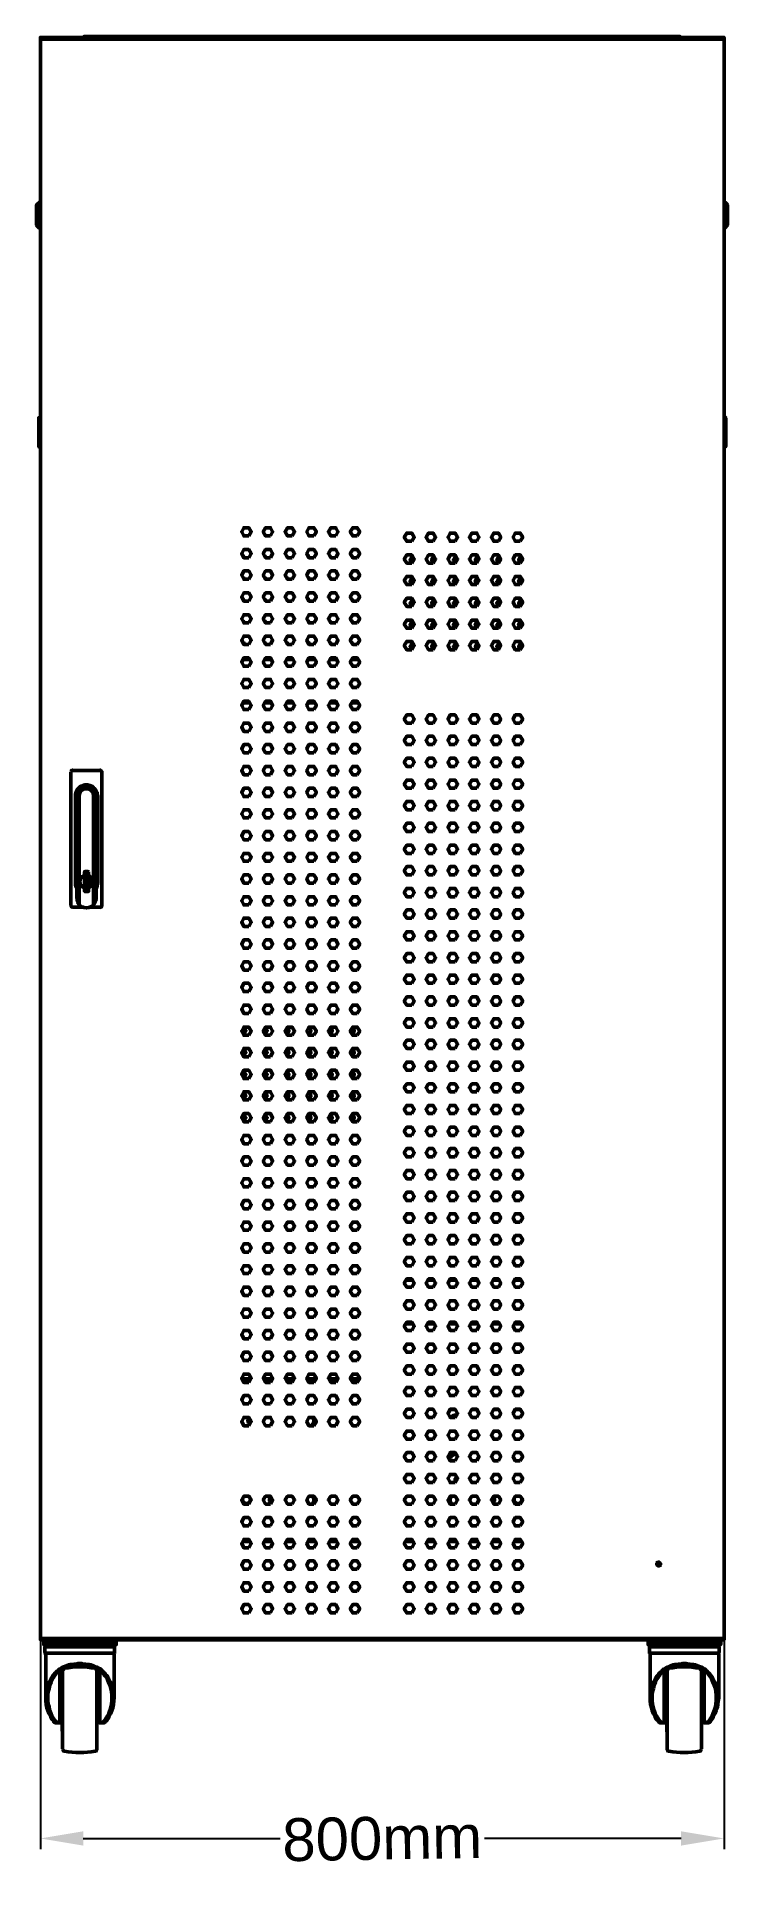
# Model space of a CAD drawing. Header units: millimetres. Extents: x 0 to 80, y -13 to 200.
import ezdxf

# ---------------------------------------------------------------- set-up
doc = ezdxf.new("R2010")
doc.units = ezdxf.units.MM
doc.layers.add('PDF_Visible (ANSI)', color=7, linetype='Continuous')
doc.styles.get("Standard").update_dxf_attribs({"font": 'arial.ttf'})
doc.dimstyles.new('ISO-25', dxfattribs={"dimtxt": 2.5, "dimasz": 2.5, "dimexe": 1.25, "dimexo": 0.625, "dimtad": 1, "dimtxsty": 'Standard', "dimcen": 2.5, "dimadec": 0, "dimazin": 0, "dimtfac": 1, "dimtmove": 0, "dimatfit": 3, "dimfxl": 1, "dimarcsym": 0})

msp = doc.modelspace()

# ---------------------------------------------------------------- blocks, each defined once
blk = doc.blocks.new('*D37')
at = {"color": 0, "lineweight": -2, "transparency": 16777216}
for p, q in [((0, 17.02), (0, -11.25)), ((79.66, 17.02), (79.66, -11.25)), ((5, -10), (27.93, -10)), ((74.66, -10), (51.74, -10))]:
    blk.add_line(p, q, dxfattribs=at)
at = {"color": 0, "transparency": 16777216}
for points in [[(5, -9.17), (5, -10.84), (0, -10)], [(74.66, -9.17), (74.66, -10.84), (79.66, -10)]]:
    blk.add_solid(points, dxfattribs=at)
at = {"layer": 'Defpoints', "color": 0, "transparency": 16777216}
for p in [(0, 17.64), (79.66, 17.64), (79.66, -10)]:
    blk.add_point(p, dxfattribs=at)
at = {"color": 0, "transparency": 16777216, "insert": (39.83, -10), "char_height": 5, "attachment_point": 5, "rotation": 1}
blk.add_mtext('800mm', dxfattribs=at)

# ---------------------------------------------------------------- dimensions: what is measured, and where the dimension line sits
dim = msp.add_linear_dim(base=(79.663, -10.002), p1=(0, 17.644), p2=(79.663, 17.644), text='800mm', dimstyle='ISO-25', override={"dimtxt": 5, "dimasz": 5})
dim.commit()
dim.dimension.update_dxf_attribs({"geometry": '*D37', "text_midpoint": (39.832, -10.002), "text_rotation": 1})

# ---------------------------------------------------------------- linework, layer by layer
msp.add_line((4.591, 0), (4.591, 0))
msp.add_line((4.591, 0), (4.591, 0))
at = {"layer": 'PDF_Visible (ANSI)', "lineweight": 50}
for points in [[(0, 200), (0, 199.808), (0.288, 199.808), (16.731, 199.808), (16.875, 199.808), (18.798, 199.808), (16.875, 199.808), (16.731, 199.808), (0.288, 199.808), (0, 199.808), (0, 200), (0.288, 200), (16.731, 200), (16.875, 200), (18.798, 200)], [(0, 180.769), (0, 186.01), (0, 199.808), (0, 13.317), (0.288, 13.317), (16.731, 13.317), (16.875, 13.317), (18.798, 13.317), (18.846, 13.317), (60.769, 13.317)], [(0, 199.808), (0, 199.808)], [(18.846, 199.808), (60.769, 199.808), (60.865, 199.808), (62.74, 199.808), (62.933, 199.808), (79.327, 199.808), (79.663, 199.808), (79.663, 200), (79.327, 200), (62.933, 200), (62.74, 200), (60.865, 200), (60.769, 200), (18.846, 200), (18.798, 200)], [(18.798, 199.808), (18.846, 199.808)], [(18.798, 199.808), (18.846, 199.808)], [(18.846, 199.808), (60.769, 199.808), (60.865, 199.808), (62.74, 199.808), (62.933, 199.808), (79.327, 199.808), (79.663, 199.808), (79.663, 13.317)], [(79.663, 200), (79.663, 199.808), (79.663, 180.769)], [(79.663, 199.808), (79.663, 199.808)], [(79.663, 199.808), (79.663, 199.808)], [(0, 186.01), (0, 186.01)], [(-0.144, 177.788), (-0.433, 178.125), (-0.433, 180.481), (-0.144, 180.769)], [(0, 180.385), (0, 180.385)], [(0, 179.76), (0, 179.76)], [(79.663, 180.385), (79.663, 180.385)], [(79.663, 179.76), (79.663, 179.76)], [(79.808, 177.788), (80.048, 178.125), (80.048, 180.481), (79.808, 180.769)], [(0, 178.798), (0, 178.798)], [(0, 178.221), (0, 178.221)], [(0, 177.788), (0, 177.404), (0, 155.721)], [(79.663, 178.798), (79.663, 178.798)], [(79.663, 178.221), (79.663, 178.221)], [(79.663, 177.788), (79.663, 155.721)], [(-0.096, 155.529), (-0.096, 155.577), (-0.144, 155.625), (-0.144, 155.673), (-0.192, 155.673), (-0.192, 155.625), (-0.096, 155.721), (0, 155.721), (0, 155.625), (0, 152.308), (0, 152.212), (-0.096, 152.212), (-0.096, 152.308), (-0.096, 155.529), (0, 155.625), (-0.048, 155.673), (-0.096, 155.721)], [(-0.192, 155.625), (-0.192, 152.308), (-0.096, 152.212)], [(0, 155.625), (0, 155.625)], [(0, 155.529), (0, 155.529)], [(0, 155.481), (0, 155.481)], [(79.76, 155.529), (79.76, 152.308), (79.76, 152.212), (79.663, 152.212), (79.663, 152.308), (79.663, 155.625), (79.76, 155.529), (79.76, 155.577), (79.76, 155.625), (79.808, 155.673), (79.856, 155.625), (79.76, 155.721)], [(79.663, 155.529), (79.663, 155.529)], [(79.663, 155.481), (79.663, 155.481)], [(79.76, 152.212), (79.856, 152.308), (79.856, 155.625)], [(0, 152.596), (0, 152.596)], [(0, 152.452), (0, 152.452)], [(0, 152.212), (0, 35.721), (0, 27.115), (0, 17.644)], [(79.663, 152.596), (79.663, 152.596)], [(79.663, 152.452), (79.663, 152.452)], [(79.663, 152.212), (79.663, 17.644)], [(23.606, 139.567), (23.654, 139.567), (23.798, 139.327)], [(26.106, 139.567), (26.154, 139.567), (26.298, 139.327)], [(28.654, 139.567), (28.702, 139.567), (28.846, 139.327)], [(31.202, 139.567), (31.25, 139.567), (31.346, 139.327)], [(33.702, 139.567), (33.75, 139.567), (33.894, 139.327)], [(36.25, 139.567), (36.298, 139.567), (36.442, 139.327)], [(43.269, 138.75), (43.077, 139.087), (43.317, 139.567)], [(45.817, 138.75), (45.577, 139.087), (45.865, 139.567)], [(48.317, 138.75), (48.125, 139.087), (48.365, 139.567)], [(50.865, 138.75), (50.673, 139.087), (50.913, 139.567)], [(53.365, 138.75), (53.173, 139.087), (53.462, 139.567)], [(55.913, 138.75), (55.721, 139.087), (55.962, 139.567)], [(23.606, 137.019), (23.654, 137.019), (23.798, 136.827)], [(26.106, 137.019), (26.154, 137.019), (26.298, 136.827)], [(28.654, 137.019), (28.702, 137.019), (28.846, 136.827)], [(31.202, 137.019), (31.25, 137.019), (31.346, 136.827)], [(33.702, 137.019), (33.75, 137.019), (33.894, 136.827)], [(36.25, 137.019), (36.298, 137.019), (36.442, 136.827)], [(43.269, 136.202), (43.077, 136.538), (43.317, 137.019)], [(45.817, 136.202), (45.577, 136.538), (45.865, 137.019)], [(48.317, 136.202), (48.125, 136.538), (48.365, 137.019)], [(50.865, 136.202), (50.673, 136.538), (50.913, 137.019)], [(53.365, 136.202), (53.173, 136.538), (53.462, 137.019)], [(55.913, 136.202), (55.721, 136.538), (55.962, 137.019)], [(23.606, 134.519), (23.654, 134.519), (23.798, 134.279)], [(26.106, 134.519), (26.154, 134.519), (26.298, 134.279)], [(28.654, 134.519), (28.702, 134.519), (28.846, 134.279)], [(31.202, 134.519), (31.25, 134.519), (31.346, 134.279)], [(33.702, 134.519), (33.75, 134.519), (33.894, 134.279)], [(36.25, 134.519), (36.298, 134.519), (36.442, 134.279)], [(43.269, 133.654), (43.077, 134.038), (43.317, 134.471)], [(45.817, 133.654), (45.577, 134.038), (45.865, 134.471)], [(48.317, 133.654), (48.125, 134.038), (48.365, 134.471)], [(50.865, 133.654), (50.673, 134.038), (50.913, 134.471)], [(53.365, 133.654), (53.173, 134.038), (53.462, 134.471)], [(55.913, 133.654), (55.721, 134.038), (55.962, 134.471)], [(23.606, 131.971), (23.654, 131.971), (23.798, 131.731)], [(26.106, 131.971), (26.154, 131.971), (26.298, 131.731)], [(28.654, 131.971), (28.702, 131.971), (28.846, 131.731)], [(31.202, 131.971), (31.25, 131.971), (31.346, 131.731)], [(33.702, 131.971), (33.75, 131.971), (33.894, 131.731)], [(36.25, 131.971), (36.298, 131.971), (36.442, 131.731)], [(43.269, 131.154), (43.077, 131.49), (43.317, 131.971)], [(45.817, 131.154), (45.577, 131.49), (45.865, 131.971)], [(48.317, 131.154), (48.125, 131.49), (48.365, 131.971)], [(50.865, 131.154), (50.673, 131.49), (50.913, 131.971)], [(53.365, 131.154), (53.173, 131.49), (53.462, 131.971)], [(55.913, 131.154), (55.721, 131.49), (55.962, 131.971)], [(23.606, 129.471), (23.654, 129.471), (23.798, 129.231)], [(26.106, 129.471), (26.154, 129.471), (26.298, 129.231)], [(28.654, 129.471), (28.702, 129.471), (28.846, 129.231)], [(31.202, 129.471), (31.25, 129.471), (31.346, 129.231)], [(33.702, 129.471), (33.75, 129.471), (33.894, 129.231)], [(36.25, 129.471), (36.298, 129.471), (36.442, 129.231)], [(43.269, 128.606), (43.077, 128.99), (43.317, 129.423)], [(45.817, 128.606), (45.577, 128.99), (45.865, 129.423)], [(48.317, 128.606), (48.125, 128.99), (48.365, 129.423)], [(50.865, 128.606), (50.673, 128.99), (50.913, 129.423)], [(53.365, 128.606), (53.173, 128.99), (53.462, 129.423)], [(55.913, 128.606), (55.721, 128.99), (55.962, 129.423)], [(23.606, 127.452), (24.375, 127.452)], [(26.154, 127.452), (26.923, 127.452)], [(28.654, 127.452), (29.471, 127.452)], [(31.202, 127.452), (31.971, 127.452)], [(33.75, 127.452), (34.519, 127.452)], [(36.25, 127.452), (37.067, 127.452)], [(24.375, 122.404), (23.606, 122.404)], [(26.923, 122.404), (26.154, 122.404)], [(29.471, 122.404), (28.654, 122.404)], [(31.971, 122.404), (31.202, 122.404)], [(34.519, 122.404), (33.75, 122.404)], [(37.067, 122.404), (36.25, 122.404)], [(3.558, 98.798), (3.558, 114.327)], [(3.798, 114.519), (6.971, 114.519)], [(7.163, 114.327), (7.163, 98.798)], [(4.231, 100.721), (4.183, 100.865), (4.135, 101.058), (4.087, 101.202), (4.087, 101.394), (4.087, 111.538), (4.087, 111.731), (4.135, 111.923), (4.183, 112.067), (4.279, 112.26), (4.423, 112.404), (4.519, 112.5), (4.615, 112.596), (4.712, 112.692), (4.856, 112.74), (4.952, 112.788), (5.048, 112.788), (5.144, 112.837), (5.192, 112.837), (5.288, 112.837), (5.385, 112.837), (5.481, 112.837), (5.529, 112.837), (5.577, 112.837), (5.673, 112.788), (5.769, 112.788), (5.865, 112.74), (6.01, 112.692), (6.106, 112.596), (6.202, 112.5), (6.346, 112.404), (6.442, 112.26), (6.538, 112.067), (6.635, 111.923), (6.635, 111.731), (6.683, 111.538), (6.683, 101.394), (6.635, 101.202), (6.635, 101.058), (6.587, 100.865), (6.49, 100.721)], [(4.183, 111.538), (4.183, 101.394)], [(4.231, 111.538), (4.231, 101.394)], [(4.231, 111.346), (4.231, 99.663), (4.279, 99.519), (4.279, 99.327), (4.375, 99.183), (4.423, 99.038), (4.471, 98.99), (4.519, 98.942), (4.519, 98.99), (4.519, 111.538), (4.279, 111.538), (4.279, 111.442), (4.231, 111.346), (4.375, 111.442), (4.519, 111.538)], [(6.49, 111.346), (6.442, 111.442), (6.442, 111.538), (6.202, 111.538)], [(6.49, 111.394), (6.49, 111.683)], [(6.49, 101.394), (6.49, 111.538)], [(6.538, 101.394), (6.538, 111.538)], [(5.048, 102.26), (5.048, 102.26)], [(5.048, 100.913), (5.048, 100.913)], [(5.048, 100.913), (5.048, 100.913)], [(5.144, 101.971), (5.144, 102.019), (5.192, 102.019), (5.385, 102.019), (5.577, 102.019), (5.625, 102.019), (5.625, 101.971)], [(5.144, 101.154), (5.192, 101.154), (5.385, 101.154), (5.577, 101.154), (5.625, 101.154)], [(5.673, 102.26), (5.673, 102.26)], [(5.673, 100.913), (5.673, 100.913)], [(5.673, 100.913), (5.673, 100.913)], [(5.048, 98.606), (3.798, 98.606)], [(6.971, 98.606), (5.721, 98.606)], [(23.702, 84.567), (23.942, 84.183), (23.702, 83.75)], [(26.202, 84.567), (26.442, 84.183), (26.202, 83.75)], [(28.75, 84.567), (28.99, 84.183), (28.75, 83.75)], [(31.298, 84.567), (31.538, 84.183), (31.298, 83.75)], [(33.798, 84.567), (34.038, 84.183), (33.798, 83.75)], [(36.346, 84.567), (36.587, 84.183), (36.346, 83.75)], [(23.702, 82.019), (23.942, 81.635), (23.702, 81.202)], [(26.202, 82.019), (26.442, 81.635), (26.202, 81.202)], [(28.75, 82.019), (28.99, 81.635), (28.75, 81.202)], [(31.298, 82.019), (31.538, 81.635), (31.298, 81.202)], [(33.798, 82.019), (34.038, 81.635), (33.798, 81.202)], [(36.346, 82.019), (36.587, 81.635), (36.346, 81.202)], [(23.702, 79.519), (23.942, 79.087), (23.702, 78.702)], [(26.202, 79.519), (26.442, 79.087), (26.202, 78.702)], [(28.75, 79.519), (28.99, 79.087), (28.75, 78.702)], [(31.298, 79.519), (31.538, 79.087), (31.298, 78.702)], [(33.798, 79.519), (34.038, 79.087), (33.798, 78.702)], [(36.346, 79.519), (36.587, 79.087), (36.346, 78.702)], [(23.702, 76.971), (23.942, 76.587), (23.702, 76.154)], [(26.202, 76.971), (26.442, 76.587), (26.202, 76.154)], [(28.75, 76.971), (28.99, 76.587), (28.75, 76.154)], [(31.298, 76.971), (31.538, 76.587), (31.298, 76.154)], [(33.798, 76.971), (34.038, 76.587), (33.798, 76.154)], [(36.346, 76.971), (36.587, 76.587), (36.346, 76.154)], [(23.702, 74.471), (23.942, 74.038), (23.702, 73.606)], [(26.202, 74.471), (26.442, 74.038), (26.202, 73.606)], [(28.75, 74.471), (28.99, 74.038), (28.75, 73.606)], [(31.298, 74.471), (31.538, 74.038), (31.298, 73.606)], [(33.798, 74.471), (34.038, 74.038), (33.798, 73.606)], [(36.346, 74.471), (36.587, 74.038), (36.346, 73.606)], [(42.596, 55.096), (43.365, 55.096)], [(45.144, 55.096), (45.865, 55.096)], [(47.692, 55.096), (48.413, 55.096)], [(50.192, 55.096), (50.962, 55.096)], [(52.74, 55.096), (53.462, 55.096)], [(55.24, 55.096), (56.01, 55.096)], [(43.365, 50), (42.596, 50)], [(45.865, 50), (45.144, 50)], [(48.413, 50), (47.692, 50)], [(50.962, 50), (50.192, 50)], [(53.462, 50), (52.74, 50)], [(56.01, 50), (55.24, 50)], [(23.51, 43.606), (24.519, 43.606)], [(26.01, 43.606), (27.019, 43.606)], [(28.558, 43.606), (29.567, 43.606)], [(31.106, 43.606), (32.115, 43.606)], [(33.606, 43.606), (34.615, 43.606)], [(36.154, 43.606), (37.163, 43.606)], [(47.885, 40), (48.317, 40)], [(50.288, 40), (50.865, 40)], [(52.788, 40), (53.413, 40)], [(55.337, 40), (55.913, 40)], [(48.317, 37.5), (47.885, 37.5)], [(50.865, 37.5), (50.288, 37.5)], [(53.413, 37.5), (52.788, 37.5)], [(55.913, 37.5), (55.337, 37.5)], [(24.423, 24.615), (23.606, 24.615)], [(26.923, 24.615), (26.106, 24.615)], [(29.471, 24.615), (28.654, 24.615)], [(32.019, 24.615), (31.202, 24.615)], [(34.519, 24.615), (33.702, 24.615)], [(37.067, 24.615), (36.25, 24.615)], [(43.413, 24.615), (42.548, 24.615)], [(45.913, 24.615), (45.096, 24.615)], [(48.462, 24.615), (47.644, 24.615)], [(50.962, 24.615), (50.144, 24.615)], [(53.51, 24.615), (52.692, 24.615)], [(56.058, 24.615), (55.24, 24.615)], [(60.769, 13.317), (18.846, 13.317), (18.798, 13.317), (16.875, 13.317), (16.731, 13.317), (0.288, 13.317), (0, 13.317), (0, 13.173), (0.288, 13.173), (16.731, 13.173), (16.875, 13.173), (18.798, 13.173), (18.846, 13.173), (60.769, 13.173), (60.865, 13.173)], [(0, 13.317), (0, 13.317)], [(0, 13.317), (0, 13.317)], [(0, 13.317), (0, 13.317)], [(0, 13.173), (0, 13.173)], [(70.817, 13.173), (70.817, 12.981), (71.442, 12.981), (71.779, 12.981), (78.269, 12.981), (78.654, 12.981), (79.279, 12.981), (79.279, 13.173), (78.654, 13.173), (71.442, 13.173), (71.394, 13.173), (8.221, 13.173), (1.01, 13.173), (0.385, 13.173), (0.385, 12.981), (1.01, 12.981), (1.346, 12.981), (7.837, 12.981), (8.221, 12.981), (8.846, 12.981), (8.846, 13.173)], [(0.385, 12.981), (0.385, 12.981)], [(0.385, 12.981), (0.385, 12.596), (1.346, 12.596), (7.837, 12.596), (8.846, 12.596), (8.846, 12.981)], [(1.346, 12.981), (1.346, 12.981)], [(6.058, 13.173), (6.058, 13.173)], [(6.298, 13.173), (6.298, 13.173)], [(7.837, 12.981), (7.837, 12.981)], [(8.221, 13.173), (8.221, 13.173)], [(8.846, 12.981), (8.846, 12.981)], [(60.865, 13.173), (62.74, 13.173), (62.933, 13.173), (79.327, 13.173), (79.663, 13.173), (79.663, 13.317), (79.327, 13.317), (79.663, 13.317)], [(70.817, 12.981), (70.817, 12.981)], [(70.817, 12.981), (70.817, 12.596), (71.779, 12.596), (78.269, 12.596), (79.279, 12.596), (79.279, 12.981)], [(71.779, 12.981), (71.779, 12.981)], [(73.317, 13.173), (73.317, 13.173)], [(73.606, 13.173), (73.606, 13.173)], [(78.269, 12.981), (78.269, 12.981)], [(79.279, 12.981), (79.279, 12.981)], [(79.663, 13.317), (79.663, 13.317)], [(79.663, 13.317), (79.663, 13.317)], [(79.663, 13.317), (79.663, 13.317)], [(79.663, 13.173), (79.663, 13.173)], [(0.625, 12.356), (0.481, 12.548)], [(0.529, 11.683), (0.529, 12.356), (8.654, 12.356), (8.654, 11.683)], [(0.625, 11.587), (8.606, 11.587)], [(0.625, 6.394), (0.625, 11.442)], [(8.606, 12.356), (8.702, 12.548)], [(8.606, 6.394), (8.606, 11.442)], [(71.058, 12.356), (70.913, 12.548)], [(70.962, 11.683), (70.962, 12.356), (79.087, 12.356), (79.087, 11.683)], [(71.058, 11.587), (79.038, 11.587)], [(71.058, 6.394), (71.058, 11.442)], [(78.99, 12.356), (79.135, 12.548)], [(79.038, 6.394), (79.038, 11.442)], [(1.683, 3.51), (1.538, 3.654), (1.442, 3.846), (1.298, 3.99), (1.202, 4.183), (1.01, 4.519), (0.865, 4.904), (0.769, 5.24), (0.673, 5.625), (0.625, 6.01), (0.625, 6.394), (0.625, 6.779), (0.673, 7.115), (0.769, 7.5), (0.865, 7.885), (1.01, 8.221), (1.202, 8.606), (1.346, 8.75), (1.442, 8.942), (1.587, 9.087), (1.683, 9.279), (1.827, 9.375), (1.971, 9.519), (2.115, 9.615), (2.26, 9.76), (2.404, 9.856), (2.596, 9.952), (2.74, 10), (2.933, 10.096), (3.125, 10.144), (3.317, 10.24), (3.51, 10.288), (3.75, 10.288), (3.942, 10.337), (4.183, 10.337), (4.375, 10.385), (4.615, 10.385), (4.808, 10.385), (5.048, 10.337), (5.24, 10.337), (5.481, 10.288), (5.673, 10.288), (5.865, 10.24), (6.058, 10.144), (6.25, 10.096), (6.442, 10), (6.635, 9.952), (6.779, 9.856), (6.971, 9.76), (7.115, 9.615), (7.26, 9.519), (7.356, 9.375), (7.5, 9.279), (7.644, 9.087), (7.788, 8.942), (7.885, 8.75), (7.981, 8.606), (8.173, 8.221), (8.317, 7.885), (8.462, 7.5), (8.51, 7.115), (8.558, 6.779), (8.606, 6.394), (8.558, 6.01), (8.51, 5.625), (8.462, 5.24), (8.317, 4.904), (8.173, 4.519), (7.981, 4.183), (7.885, 3.99), (7.788, 3.846), (7.644, 3.654), (7.5, 3.51), (7.5, 3.558), (7.452, 3.558), (7.452, 3.606), (7.452, 3.654)], [(2.212, 3.462), (2.163, 3.462), (2.067, 3.462), (2.019, 3.51), (1.923, 3.558), (1.827, 3.606), (1.779, 3.654), (1.538, 3.99), (1.346, 4.279), (1.202, 4.615), (1.058, 5), (1.01, 5.337), (0.913, 5.673), (0.865, 6.01), (0.865, 6.394), (0.865, 6.779), (0.913, 7.115), (1.01, 7.5), (1.106, 7.885), (1.25, 8.221), (1.442, 8.606), (1.538, 8.75), (1.635, 8.942), (1.731, 9.087), (1.875, 9.279), (2.019, 9.375), (2.115, 9.519), (2.26, 9.615), (2.404, 9.76), (2.548, 9.856), (2.692, 9.952), (2.885, 10), (3.029, 10.096), (3.221, 10.144), (3.413, 10.192), (3.606, 10.288), (3.798, 10.288), (3.99, 10.337), (4.183, 10.337), (4.375, 10.385), (4.615, 10.385), (4.808, 10.385), (5, 10.337), (5.24, 10.337), (5.433, 10.288), (5.625, 10.288), (5.817, 10.192), (6.01, 10.144), (6.154, 10.096), (6.346, 10), (6.49, 9.952), (6.683, 9.856), (6.827, 9.76), (6.971, 9.615), (7.067, 9.519), (7.212, 9.375), (7.308, 9.279), (7.452, 9.087), (7.548, 8.942), (7.692, 8.75), (7.788, 8.606), (7.933, 8.221), (8.077, 7.885), (8.221, 7.5), (8.269, 7.115), (8.317, 6.779), (8.317, 6.394), (8.317, 6.01), (8.269, 5.673), (8.221, 5.337), (8.125, 5), (7.981, 4.615), (7.837, 4.279), (7.644, 3.99), (7.452, 3.654), (7.356, 3.606), (7.308, 3.558), (7.212, 3.51), (7.115, 3.462), (7.067, 3.462), (7.019, 3.462), (7.26, 3.462), (7.308, 3.462), (7.356, 3.462), (7.404, 3.462), (7.452, 3.51), (7.5, 3.51)], [(1.779, 3.654), (1.731, 3.606), (1.731, 3.558), (1.683, 3.51), (1.731, 3.51), (1.779, 3.462), (1.875, 3.462), (1.923, 3.462), (2.212, 3.462), (2.26, 3.462), (2.26, 9.615)], [(2.596, 9.231), (2.26, 9.231)], [(2.26, 8.702), (2.596, 8.702)], [(2.596, 0.433), (2.596, 9.567)], [(5.817, 10.192), (3.365, 10.192)], [(4.087, 10.337), (4.087, 10.288), (3.99, 10.288), (3.942, 10.288), (3.942, 10.24), (3.75, 10.24), (3.702, 10.24), (3.606, 10.288)], [(4.423, 10.288), (3.99, 10.288), (3.99, 10.337)], [(4.087, 10.337), (4.087, 10.337)], [(4.856, 10.385), (4.856, 10.288), (4.808, 10.288), (4.76, 10.288), (4.712, 10.288), (4.519, 10.288), (4.471, 10.288), (4.423, 10.288), (4.375, 10.288), (4.327, 10.385)], [(4.76, 10.385), (4.712, 10.385), (4.519, 10.385), (4.471, 10.385), (4.423, 10.385)], [(5.577, 10.288), (5.529, 10.24), (5.481, 10.24), (5.433, 10.24), (5.288, 10.24), (5.24, 10.288), (4.76, 10.288)], [(4.856, 10.288), (4.856, 10.288)], [(5.24, 10.337), (5.24, 10.288), (5.192, 10.288), (5.144, 10.288), (5.144, 10.337), (5.096, 10.337)], [(6.587, 0.433), (6.587, 9.567)], [(6.923, 9.231), (6.587, 9.231)], [(6.587, 8.702), (6.923, 8.702)], [(6.923, 9.615), (6.923, 3.462), (7.019, 3.462)], [(72.115, 3.51), (71.971, 3.654), (71.875, 3.846), (71.731, 3.99), (71.635, 4.183), (71.442, 4.519), (71.298, 4.904), (71.202, 5.24), (71.106, 5.625), (71.058, 6.01), (71.058, 6.394), (71.058, 6.779), (71.106, 7.115), (71.202, 7.5), (71.298, 7.885), (71.442, 8.221), (71.635, 8.606), (71.731, 8.75), (71.875, 8.942), (72.019, 9.087), (72.115, 9.279), (72.26, 9.375), (72.404, 9.519), (72.548, 9.615), (72.692, 9.76), (72.837, 9.856), (73.029, 9.952), (73.173, 10), (73.365, 10.096), (73.558, 10.144), (73.75, 10.24), (73.942, 10.288), (74.183, 10.288), (74.375, 10.337), (74.615, 10.337), (74.808, 10.385), (75.048, 10.385), (75.24, 10.385), (75.481, 10.337), (75.673, 10.337), (75.913, 10.288), (76.106, 10.288), (76.298, 10.24), (76.49, 10.144), (76.683, 10.096), (76.875, 10), (77.067, 9.952), (77.212, 9.856), (77.404, 9.76), (77.548, 9.615), (77.692, 9.519), (77.788, 9.375), (77.933, 9.279), (78.077, 9.087), (78.173, 8.942), (78.317, 8.75), (78.413, 8.606), (78.606, 8.221), (78.75, 7.885), (78.846, 7.5), (78.942, 7.115), (78.99, 6.779), (79.038, 6.394), (78.99, 6.01), (78.942, 5.625), (78.894, 5.24), (78.75, 4.904), (78.606, 4.519), (78.413, 4.183), (78.317, 3.99), (78.221, 3.846), (78.077, 3.654), (77.933, 3.51), (77.933, 3.558), (77.885, 3.558), (77.885, 3.606), (77.885, 3.654)], [(72.644, 3.462), (72.596, 3.462), (72.5, 3.462), (72.452, 3.51), (72.356, 3.558), (72.26, 3.606), (72.163, 3.654), (71.971, 3.99), (71.779, 4.279), (71.635, 4.615), (71.49, 5), (71.394, 5.337), (71.346, 5.673), (71.298, 6.01), (71.298, 6.394), (71.298, 6.779), (71.346, 7.115), (71.442, 7.5), (71.538, 7.885), (71.683, 8.221), (71.875, 8.606), (71.971, 8.75), (72.067, 8.942), (72.163, 9.087), (72.308, 9.279), (72.404, 9.375), (72.548, 9.519), (72.692, 9.615), (72.837, 9.76), (72.981, 9.856), (73.125, 9.952), (73.269, 10), (73.462, 10.096), (73.654, 10.144), (73.846, 10.192), (74.038, 10.288), (74.231, 10.288), (74.423, 10.337), (74.615, 10.337), (74.808, 10.385), (75.048, 10.385), (75.24, 10.385), (75.433, 10.337), (75.625, 10.337), (75.865, 10.288), (76.058, 10.288), (76.25, 10.192), (76.442, 10.144), (76.587, 10.096), (76.779, 10), (76.923, 9.952), (77.115, 9.856), (77.26, 9.76), (77.404, 9.615), (77.5, 9.519), (77.644, 9.375), (77.74, 9.279), (77.885, 9.087), (77.981, 8.942), (78.125, 8.75), (78.221, 8.606), (78.365, 8.221), (78.51, 7.885), (78.654, 7.5), (78.702, 7.115), (78.75, 6.779), (78.75, 6.394), (78.75, 6.01), (78.702, 5.673), (78.654, 5.337), (78.558, 5), (78.413, 4.615), (78.269, 4.279), (78.077, 3.99), (77.885, 3.654), (77.788, 3.606), (77.74, 3.558), (77.644, 3.51), (77.548, 3.462), (77.5, 3.462), (77.452, 3.462), (77.692, 3.462), (77.74, 3.462), (77.788, 3.462), (77.837, 3.462), (77.885, 3.51), (77.933, 3.51)], [(72.163, 3.654), (72.163, 3.606), (72.163, 3.558), (72.115, 3.51), (72.163, 3.51), (72.212, 3.462), (72.26, 3.462), (72.308, 3.462), (72.356, 3.462), (72.644, 3.462), (72.692, 3.462), (72.692, 9.615)], [(73.029, 9.231), (72.692, 9.231)], [(72.692, 8.702), (73.029, 8.702)], [(73.029, 0.433), (73.029, 9.567)], [(76.25, 10.192), (73.798, 10.192)], [(74.519, 10.337), (74.471, 10.288), (74.423, 10.288), (74.375, 10.288), (74.375, 10.24), (74.183, 10.24), (74.135, 10.24), (74.087, 10.24), (74.038, 10.288)], [(74.856, 10.288), (74.423, 10.288), (74.423, 10.337)], [(74.519, 10.337), (74.519, 10.337)], [(75.288, 10.385), (75.288, 10.288), (75.24, 10.288), (75.192, 10.288), (75.144, 10.288), (74.952, 10.288), (74.904, 10.288), (74.856, 10.288), (74.808, 10.288), (74.76, 10.385)], [(75.192, 10.385), (75.144, 10.385), (74.952, 10.385), (74.904, 10.385), (74.856, 10.385)], [(74.856, 10.385), (74.856, 10.385)], [(75.192, 10.288), (75.192, 10.288)], [(76.01, 10.288), (75.962, 10.24), (75.913, 10.24), (75.865, 10.24), (75.721, 10.24), (75.673, 10.288), (75.192, 10.288)], [(75.288, 10.288), (75.288, 10.288)], [(75.529, 10.337), (75.577, 10.288), (75.625, 10.288), (75.673, 10.288), (75.673, 10.337)], [(77.019, 0.433), (77.019, 9.567)], [(77.356, 9.231), (77.019, 9.231)], [(77.019, 8.702), (77.356, 8.702)], [(77.356, 9.615), (77.356, 3.462), (77.452, 3.462)], [(2.596, 8.413), (2.26, 8.413)], [(2.26, 8.317), (2.596, 8.317)], [(2.596, 7.356), (2.548, 7.356), (2.548, 7.163), (2.548, 7.067), (2.596, 7.067), (2.548, 7.067), (2.548, 6.923), (2.596, 6.923)], [(2.548, 6.923), (2.548, 6.827)], [(2.596, 6.827), (2.548, 6.827), (2.548, 6.731)], [(2.596, 6.731), (2.548, 6.731), (2.548, 6.683), (2.596, 6.683)], [(2.548, 6.298), (2.548, 6.394), (2.548, 6.442), (2.548, 6.538), (2.548, 6.635), (2.548, 6.683)], [(2.548, 6.635), (2.596, 6.635)], [(2.548, 6.538), (2.596, 6.538)], [(6.923, 8.413), (6.587, 8.413)], [(6.587, 8.317), (6.923, 8.317)], [(73.029, 8.413), (72.692, 8.413)], [(72.692, 8.317), (73.029, 8.317)], [(73.029, 7.356), (72.981, 7.356), (72.981, 7.163), (72.981, 7.067), (73.029, 7.067), (72.981, 7.067), (72.981, 6.923), (73.029, 6.923)], [(72.981, 6.923), (72.981, 6.827)], [(73.029, 6.827), (72.981, 6.827), (72.981, 6.731)], [(73.029, 6.731), (72.981, 6.731), (72.981, 6.683), (73.029, 6.683)], [(72.981, 6.298), (72.981, 6.394), (72.981, 6.442), (72.981, 6.538), (72.981, 6.635), (72.981, 6.683)], [(72.981, 6.635), (73.029, 6.635)], [(72.981, 6.538), (73.029, 6.538)], [(77.356, 8.413), (77.019, 8.413)], [(77.019, 8.317), (77.356, 8.317)], [(2.26, 5.721), (2.308, 5.721)], [(2.26, 4.279), (2.308, 4.231)], [(2.596, 4.231), (2.308, 4.231), (2.308, 5.721), (2.596, 5.721)], [(2.548, 6.394), (2.596, 6.394)], [(2.548, 6.25), (2.548, 6.298), (2.596, 6.298)], [(2.548, 6.202), (2.548, 6.25), (2.596, 6.25)], [(2.548, 6.154), (2.548, 6.202), (2.596, 6.202)], [(2.548, 6.058), (2.548, 6.154), (2.596, 6.154)], [(2.548, 6.01), (2.548, 6.058), (2.596, 6.058), (2.548, 6.058), (2.596, 6.058)], [(2.596, 6.01), (2.548, 6.01), (2.548, 5.913), (2.596, 5.913)], [(2.548, 5.865), (2.548, 5.913), (2.596, 5.913), (2.548, 5.913)], [(2.596, 5.865), (2.548, 5.865), (2.548, 5.817)], [(2.548, 5.721), (2.548, 5.817), (2.596, 5.817)], [(6.923, 4.231), (6.923, 5.721), (6.587, 5.721)], [(6.587, 4.231), (6.923, 4.231), (6.923, 4.279)], [(6.923, 5.721), (6.923, 5.721)], [(72.692, 5.721), (72.74, 5.721)], [(72.692, 4.279), (72.74, 4.231)], [(73.029, 4.231), (72.74, 4.231), (72.74, 5.721), (73.029, 5.721)], [(72.981, 6.394), (73.029, 6.394)], [(72.981, 6.25), (72.981, 6.298), (73.029, 6.298)], [(72.981, 6.202), (72.981, 6.25), (73.029, 6.25)], [(72.981, 6.154), (72.981, 6.202), (73.029, 6.202)], [(72.981, 6.058), (72.981, 6.154), (73.029, 6.154)], [(72.981, 6.01), (72.981, 6.058), (73.029, 6.058), (72.981, 6.058), (73.029, 6.058)], [(73.029, 6.01), (72.981, 6.01), (72.981, 5.913), (73.029, 5.913)], [(72.981, 5.865), (72.981, 5.913), (73.029, 5.913), (72.981, 5.913)], [(73.029, 5.865), (72.981, 5.865), (72.981, 5.817)], [(72.981, 5.721), (72.981, 5.817), (73.029, 5.817)], [(77.356, 4.231), (77.356, 5.721), (77.019, 5.721)], [(77.019, 4.231), (77.356, 4.231), (77.356, 4.279)], [(77.356, 5.721), (77.356, 5.721)], [(2.548, 4.231), (2.548, 4.135)], [(2.596, 4.135), (2.548, 4.135), (2.548, 4.038), (2.596, 4.038), (2.548, 4.038), (2.548, 3.894)], [(2.548, 3.798), (2.548, 3.894), (2.596, 3.894)], [(2.548, 3.75), (2.548, 3.798), (2.596, 3.798)], [(2.548, 3.654), (2.548, 3.75), (2.596, 3.75)], [(2.548, 3.606), (2.548, 3.654), (2.596, 3.654)], [(2.548, 3.51), (2.548, 3.606), (2.596, 3.606)], [(2.548, 2.933), (2.548, 3.077), (2.596, 3.077), (2.548, 3.077), (2.548, 3.173), (2.548, 3.413), (2.548, 3.462), (2.548, 3.51), (2.596, 3.51)], [(2.548, 3.462), (2.596, 3.462)], [(2.548, 3.413), (2.596, 3.413)], [(2.548, 3.173), (2.596, 3.173)], [(2.548, 3.077), (2.548, 3.077)], [(2.548, 2.885), (2.548, 2.933), (2.596, 2.933)], [(2.548, 2.692), (2.548, 2.837), (2.596, 2.837), (2.548, 2.837), (2.548, 2.885), (2.596, 2.885)], [(2.548, 2.837), (2.548, 2.837)], [(2.548, 2.596), (2.548, 2.644), (2.548, 2.692), (2.596, 2.692)], [(2.548, 2.644), (2.596, 2.644)], [(2.596, 2.596), (2.548, 2.596), (2.548, 2.5), (2.596, 2.5), (2.548, 2.5)], [(72.981, 4.231), (72.981, 4.135)], [(73.029, 4.135), (72.981, 4.135), (72.981, 4.038), (73.029, 4.038), (72.981, 4.038), (72.981, 3.894)], [(72.981, 3.798), (72.981, 3.894), (73.029, 3.894)], [(72.981, 3.75), (72.981, 3.798), (73.029, 3.798)], [(72.981, 3.654), (72.981, 3.75), (73.029, 3.75)], [(72.981, 3.606), (72.981, 3.654), (73.029, 3.654)], [(72.981, 3.51), (72.981, 3.606), (73.029, 3.606)], [(72.981, 2.933), (72.981, 3.077), (73.029, 3.077), (72.981, 3.077), (72.981, 3.173), (72.981, 3.413), (72.981, 3.462), (72.981, 3.51), (73.029, 3.51)], [(72.981, 3.462), (73.029, 3.462)], [(72.981, 3.413), (73.029, 3.413)], [(72.981, 3.173), (73.029, 3.173)], [(72.981, 3.077), (72.981, 3.077)], [(72.981, 2.885), (72.981, 2.933), (73.029, 2.933)], [(72.981, 2.692), (72.981, 2.837), (73.029, 2.837), (72.981, 2.837), (72.981, 2.885), (73.029, 2.885)], [(72.981, 2.837), (72.981, 2.837)], [(72.981, 2.596), (72.981, 2.644), (72.981, 2.692), (73.029, 2.692)], [(72.981, 2.644), (73.029, 2.644)], [(73.029, 2.596), (72.981, 2.596), (72.981, 2.5), (73.029, 2.5), (72.981, 2.5)]]:
    msp.add_lwpolyline(points, dxfattribs=at)
for points in [[(5.673, 200.096), (73.942, 200.096), (74.567, 200.096), (74.567, 200), (73.942, 200), (5.673, 200), (5.048, 200), (5.048, 200.096)], [(0, 177.788), (0, 180.769), (-0.144, 180.769), (-0.144, 177.788)], [(79.663, 180.769), (79.808, 180.769), (79.808, 177.788), (79.663, 177.788)], [(79.712, 155.673), (79.712, 155.721), (79.76, 155.721), (79.663, 155.721), (79.663, 155.625)], [(24.279, 141.875), (23.702, 141.875), (23.462, 142.356), (23.702, 142.837), (24.279, 142.837), (24.567, 142.356)], [(26.827, 141.875), (26.25, 141.875), (25.962, 142.356), (26.25, 142.837), (26.827, 142.837), (27.067, 142.356)], [(29.327, 141.875), (28.798, 141.875), (28.51, 142.356), (28.798, 142.837), (29.327, 142.837), (29.615, 142.356)], [(31.875, 141.875), (31.298, 141.875), (31.058, 142.356), (31.298, 142.837), (31.875, 142.837), (32.163, 142.356)], [(34.423, 141.875), (33.846, 141.875), (33.558, 142.356), (33.846, 142.837), (34.423, 142.837), (34.663, 142.356)], [(36.923, 141.875), (36.394, 141.875), (36.106, 142.356), (36.394, 142.837), (36.923, 142.837), (37.212, 142.356)], [(43.269, 141.25), (42.692, 141.25), (42.404, 141.731), (42.692, 142.212), (43.269, 142.212), (43.558, 141.731)], [(45.769, 141.25), (45.24, 141.25), (44.952, 141.731), (45.24, 142.212), (45.769, 142.212), (46.058, 141.731)], [(48.317, 141.25), (47.74, 141.25), (47.5, 141.731), (47.74, 142.212), (48.317, 142.212), (48.606, 141.731)], [(50.865, 141.25), (50.288, 141.25), (50, 141.731), (50.288, 142.212), (50.865, 142.212), (51.106, 141.731)], [(53.365, 141.25), (52.837, 141.25), (52.548, 141.731), (52.837, 142.212), (53.365, 142.212), (53.654, 141.731)], [(55.913, 141.25), (55.337, 141.25), (55.096, 141.731), (55.337, 142.212), (55.913, 142.212), (56.202, 141.731)], [(24.279, 139.327), (23.702, 139.327), (23.462, 139.808), (23.702, 140.288), (24.279, 140.288), (24.567, 139.808)], [(26.827, 139.327), (26.25, 139.327), (25.962, 139.808), (26.25, 140.288), (26.827, 140.288), (27.067, 139.808)], [(29.327, 139.327), (28.798, 139.327), (28.51, 139.808), (28.798, 140.288), (29.327, 140.288), (29.615, 139.808)], [(31.875, 139.327), (31.298, 139.327), (31.058, 139.808), (31.298, 140.288), (31.875, 140.288), (32.163, 139.808)], [(34.423, 139.327), (33.846, 139.327), (33.558, 139.808), (33.846, 140.288), (34.423, 140.288), (34.663, 139.808)], [(36.923, 139.327), (36.394, 139.327), (36.106, 139.808), (36.394, 140.288), (36.923, 140.288), (37.212, 139.808)], [(43.269, 138.702), (42.692, 138.702), (42.404, 139.183), (42.692, 139.663), (43.269, 139.663), (43.558, 139.183)], [(45.769, 138.702), (45.24, 138.702), (44.952, 139.183), (45.24, 139.663), (45.769, 139.663), (46.058, 139.183)], [(48.317, 138.702), (47.74, 138.702), (47.5, 139.183), (47.74, 139.663), (48.317, 139.663), (48.606, 139.183)], [(50.865, 138.702), (50.288, 138.702), (50, 139.183), (50.288, 139.663), (50.865, 139.663), (51.106, 139.183)], [(53.365, 138.702), (52.837, 138.702), (52.548, 139.183), (52.837, 139.663), (53.365, 139.663), (53.654, 139.183)], [(55.913, 138.702), (55.337, 138.702), (55.096, 139.183), (55.337, 139.663), (55.913, 139.663), (56.202, 139.183)], [(24.279, 136.827), (23.702, 136.827), (23.462, 137.308), (23.702, 137.788), (24.279, 137.788), (24.567, 137.308)], [(26.827, 136.827), (26.25, 136.827), (25.962, 137.308), (26.25, 137.788), (26.827, 137.788), (27.067, 137.308)], [(29.327, 136.827), (28.798, 136.827), (28.51, 137.308), (28.798, 137.788), (29.327, 137.788), (29.615, 137.308)], [(31.875, 136.827), (31.298, 136.827), (31.058, 137.308), (31.298, 137.788), (31.875, 137.788), (32.163, 137.308)], [(34.423, 136.827), (33.846, 136.827), (33.558, 137.308), (33.846, 137.788), (34.423, 137.788), (34.663, 137.308)], [(36.923, 136.827), (36.394, 136.827), (36.106, 137.308), (36.394, 137.788), (36.923, 137.788), (37.212, 137.308)], [(43.269, 136.202), (42.692, 136.202), (42.404, 136.683), (42.692, 137.163), (43.269, 137.163), (43.558, 136.683)], [(45.769, 136.202), (45.24, 136.202), (44.952, 136.683), (45.24, 137.163), (45.769, 137.163), (46.058, 136.683)], [(48.317, 136.202), (47.74, 136.202), (47.5, 136.683), (47.74, 137.163), (48.317, 137.163), (48.606, 136.683)], [(50.865, 136.202), (50.288, 136.202), (50, 136.683), (50.288, 137.163), (50.865, 137.163), (51.106, 136.683)], [(53.365, 136.202), (52.837, 136.202), (52.548, 136.683), (52.837, 137.163), (53.365, 137.163), (53.654, 136.683)], [(55.913, 136.202), (55.337, 136.202), (55.096, 136.683), (55.337, 137.163), (55.913, 137.163), (56.202, 136.683)], [(24.279, 134.279), (23.702, 134.279), (23.462, 134.76), (23.702, 135.24), (24.279, 135.24), (24.567, 134.76)], [(26.827, 134.279), (26.25, 134.279), (25.962, 134.76), (26.25, 135.24), (26.827, 135.24), (27.067, 134.76)], [(29.327, 134.279), (28.798, 134.279), (28.51, 134.76), (28.798, 135.24), (29.327, 135.24), (29.615, 134.76)], [(31.875, 134.279), (31.298, 134.279), (31.058, 134.76), (31.298, 135.24), (31.875, 135.24), (32.163, 134.76)], [(34.423, 134.279), (33.846, 134.279), (33.558, 134.76), (33.846, 135.24), (34.423, 135.24), (34.663, 134.76)], [(36.923, 134.279), (36.394, 134.279), (36.106, 134.76), (36.394, 135.24), (36.923, 135.24), (37.212, 134.76)], [(43.269, 133.654), (42.692, 133.654), (42.404, 134.135), (42.692, 134.615), (43.269, 134.615), (43.558, 134.135)], [(45.769, 133.654), (45.24, 133.654), (44.952, 134.135), (45.24, 134.615), (45.769, 134.615), (46.058, 134.135)], [(48.317, 133.654), (47.74, 133.654), (47.5, 134.135), (47.74, 134.615), (48.317, 134.615), (48.606, 134.135)], [(50.865, 133.654), (50.288, 133.654), (50, 134.135), (50.288, 134.615), (50.865, 134.615), (51.106, 134.135)], [(53.365, 133.654), (52.837, 133.654), (52.548, 134.135), (52.837, 134.615), (53.365, 134.615), (53.654, 134.135)], [(55.913, 133.654), (55.337, 133.654), (55.096, 134.135), (55.337, 134.615), (55.913, 134.615), (56.202, 134.135)], [(24.279, 131.731), (23.702, 131.731), (23.462, 132.212), (23.702, 132.692), (24.279, 132.692), (24.567, 132.212)], [(26.827, 131.731), (26.25, 131.731), (25.962, 132.212), (26.25, 132.692), (26.827, 132.692), (27.067, 132.212)], [(29.327, 131.731), (28.798, 131.731), (28.51, 132.212), (28.798, 132.692), (29.327, 132.692), (29.615, 132.212)], [(31.875, 131.731), (31.298, 131.731), (31.058, 132.212), (31.298, 132.692), (31.875, 132.692), (32.163, 132.212)], [(34.423, 131.731), (33.846, 131.731), (33.558, 132.212), (33.846, 132.692), (34.423, 132.692), (34.663, 132.212)], [(36.923, 131.731), (36.394, 131.731), (36.106, 132.212), (36.394, 132.692), (36.923, 132.692), (37.212, 132.212)], [(43.269, 131.106), (42.692, 131.106), (42.404, 131.587), (42.692, 132.067), (43.269, 132.067), (43.558, 131.587)], [(45.769, 131.106), (45.24, 131.106), (44.952, 131.587), (45.24, 132.067), (45.769, 132.067), (46.058, 131.587)], [(48.317, 131.106), (47.74, 131.106), (47.5, 131.587), (47.74, 132.067), (48.317, 132.067), (48.606, 131.587)], [(50.865, 131.106), (50.288, 131.106), (50, 131.587), (50.288, 132.067), (50.865, 132.067), (51.106, 131.587)], [(53.365, 131.106), (52.837, 131.106), (52.548, 131.587), (52.837, 132.067), (53.365, 132.067), (53.654, 131.587)], [(55.913, 131.106), (55.337, 131.106), (55.096, 131.587), (55.337, 132.067), (55.913, 132.067), (56.202, 131.587)], [(24.279, 129.231), (23.702, 129.231), (23.462, 129.712), (23.702, 130.192), (24.279, 130.192), (24.567, 129.712)], [(26.827, 129.231), (26.25, 129.231), (25.962, 129.712), (26.25, 130.192), (26.827, 130.192), (27.067, 129.712)], [(29.327, 129.231), (28.798, 129.231), (28.51, 129.712), (28.798, 130.192), (29.327, 130.192), (29.615, 129.712)], [(31.875, 129.231), (31.298, 129.231), (31.058, 129.712), (31.298, 130.192), (31.875, 130.192), (32.163, 129.712)], [(34.423, 129.231), (33.846, 129.231), (33.558, 129.712), (33.846, 130.192), (34.423, 130.192), (34.663, 129.712)], [(36.923, 129.231), (36.394, 129.231), (36.106, 129.712), (36.394, 130.192), (36.923, 130.192), (37.212, 129.712)], [(43.269, 128.606), (42.692, 128.606), (42.404, 129.087), (42.692, 129.567), (43.269, 129.567), (43.558, 129.087)], [(45.769, 128.606), (45.24, 128.606), (44.952, 129.087), (45.24, 129.567), (45.769, 129.567), (46.058, 129.087)], [(48.317, 128.606), (47.74, 128.606), (47.5, 129.087), (47.74, 129.567), (48.317, 129.567), (48.606, 129.087)], [(50.865, 128.606), (50.288, 128.606), (50, 129.087), (50.288, 129.567), (50.865, 129.567), (51.106, 129.087)], [(53.365, 128.606), (52.837, 128.606), (52.548, 129.087), (52.837, 129.567), (53.365, 129.567), (53.654, 129.087)], [(55.913, 128.606), (55.337, 128.606), (55.096, 129.087), (55.337, 129.567), (55.913, 129.567), (56.202, 129.087)], [(24.279, 126.683), (23.702, 126.683), (23.462, 127.163), (23.702, 127.644), (24.279, 127.644), (24.567, 127.163)], [(26.827, 126.683), (26.25, 126.683), (25.962, 127.163), (26.25, 127.644), (26.827, 127.644), (27.067, 127.163)], [(29.327, 126.683), (28.798, 126.683), (28.51, 127.163), (28.798, 127.644), (29.327, 127.644), (29.615, 127.163)], [(31.875, 126.683), (31.298, 126.683), (31.058, 127.163), (31.298, 127.644), (31.875, 127.644), (32.163, 127.163)], [(34.423, 126.683), (33.846, 126.683), (33.558, 127.163), (33.846, 127.644), (34.423, 127.644), (34.663, 127.163)], [(36.923, 126.683), (36.394, 126.683), (36.106, 127.163), (36.394, 127.644), (36.923, 127.644), (37.212, 127.163)], [(24.279, 124.183), (23.702, 124.183), (23.462, 124.663), (23.702, 125.144), (24.279, 125.144), (24.567, 124.663)], [(26.827, 124.183), (26.25, 124.183), (25.962, 124.663), (26.25, 125.144), (26.827, 125.144), (27.067, 124.663)], [(29.327, 124.183), (28.798, 124.183), (28.51, 124.663), (28.798, 125.144), (29.327, 125.144), (29.615, 124.663)], [(31.875, 124.183), (31.298, 124.183), (31.058, 124.663), (31.298, 125.144), (31.875, 125.144), (32.163, 124.663)], [(34.423, 124.183), (33.846, 124.183), (33.558, 124.663), (33.846, 125.144), (34.423, 125.144), (34.663, 124.663)], [(36.923, 124.183), (36.394, 124.183), (36.106, 124.663), (36.394, 125.144), (36.923, 125.144), (37.212, 124.663)], [(24.279, 121.635), (23.702, 121.635), (23.462, 122.115), (23.702, 122.596), (24.279, 122.596), (24.567, 122.115)], [(26.827, 121.635), (26.25, 121.635), (25.962, 122.115), (26.25, 122.596), (26.827, 122.596), (27.067, 122.115)], [(29.327, 121.635), (28.798, 121.635), (28.51, 122.115), (28.798, 122.596), (29.327, 122.596), (29.615, 122.115)], [(31.875, 121.635), (31.298, 121.635), (31.058, 122.115), (31.298, 122.596), (31.875, 122.596), (32.163, 122.115)], [(34.423, 121.635), (33.846, 121.635), (33.558, 122.115), (33.846, 122.596), (34.423, 122.596), (34.663, 122.115)], [(36.923, 121.635), (36.394, 121.635), (36.106, 122.115), (36.394, 122.596), (36.923, 122.596), (37.212, 122.115)], [(24.279, 119.087), (23.702, 119.087), (23.462, 119.567), (23.702, 120.048), (24.279, 120.048), (24.567, 119.567)], [(26.827, 119.087), (26.25, 119.087), (25.962, 119.567), (26.25, 120.048), (26.827, 120.048), (27.067, 119.567)], [(29.327, 119.087), (28.798, 119.087), (28.51, 119.567), (28.798, 120.048), (29.327, 120.048), (29.615, 119.567)], [(31.875, 119.087), (31.298, 119.087), (31.058, 119.567), (31.298, 120.048), (31.875, 120.048), (32.163, 119.567)], [(34.423, 119.087), (33.846, 119.087), (33.558, 119.567), (33.846, 120.048), (34.423, 120.048), (34.663, 119.567)], [(36.923, 119.087), (36.394, 119.087), (36.106, 119.567), (36.394, 120.048), (36.923, 120.048), (37.212, 119.567)], [(43.269, 120.048), (42.692, 120.048), (42.404, 120.529), (42.692, 121.01), (43.269, 121.01), (43.558, 120.529)], [(45.769, 120.048), (45.24, 120.048), (44.952, 120.529), (45.24, 121.01), (45.769, 121.01), (46.058, 120.529)], [(48.317, 120.048), (47.74, 120.048), (47.5, 120.529), (47.74, 121.01), (48.317, 121.01), (48.606, 120.529)], [(50.865, 120.048), (50.288, 120.048), (50, 120.529), (50.288, 121.01), (50.865, 121.01), (51.106, 120.529)], [(53.365, 120.048), (52.837, 120.048), (52.548, 120.529), (52.837, 121.01), (53.365, 121.01), (53.654, 120.529)], [(55.913, 120.048), (55.337, 120.048), (55.096, 120.529), (55.337, 121.01), (55.913, 121.01), (56.202, 120.529)], [(24.279, 116.587), (23.702, 116.587), (23.462, 117.067), (23.702, 117.548), (24.279, 117.548), (24.567, 117.067)], [(26.827, 116.587), (26.25, 116.587), (25.962, 117.067), (26.25, 117.548), (26.827, 117.548), (27.067, 117.067)], [(29.327, 116.587), (28.798, 116.587), (28.51, 117.067), (28.798, 117.548), (29.327, 117.548), (29.615, 117.067)], [(31.875, 116.587), (31.298, 116.587), (31.058, 117.067), (31.298, 117.548), (31.875, 117.548), (32.163, 117.067)], [(34.423, 116.587), (33.846, 116.587), (33.558, 117.067), (33.846, 117.548), (34.423, 117.548), (34.663, 117.067)], [(36.923, 116.587), (36.394, 116.587), (36.106, 117.067), (36.394, 117.548), (36.923, 117.548), (37.212, 117.067)], [(43.269, 117.548), (42.692, 117.548), (42.404, 118.029), (42.692, 118.51), (43.269, 118.51), (43.558, 118.029)], [(45.769, 117.548), (45.24, 117.548), (44.952, 118.029), (45.24, 118.51), (45.769, 118.51), (46.058, 118.029)], [(48.317, 117.548), (47.74, 117.548), (47.5, 118.029), (47.74, 118.51), (48.317, 118.51), (48.606, 118.029)], [(50.865, 117.548), (50.288, 117.548), (50, 118.029), (50.288, 118.51), (50.865, 118.51), (51.106, 118.029)], [(53.365, 117.548), (52.837, 117.548), (52.548, 118.029), (52.837, 118.51), (53.365, 118.51), (53.654, 118.029)], [(55.913, 117.548), (55.337, 117.548), (55.096, 118.029), (55.337, 118.51), (55.913, 118.51), (56.202, 118.029)], [(43.269, 115), (42.692, 115), (42.404, 115.481), (42.692, 115.962), (43.269, 115.962), (43.558, 115.481)], [(45.769, 115), (45.24, 115), (44.952, 115.481), (45.24, 115.962), (45.769, 115.962), (46.058, 115.481)], [(48.317, 115), (47.74, 115), (47.5, 115.481), (47.74, 115.962), (48.317, 115.962), (48.606, 115.481)], [(50.865, 115), (50.288, 115), (50, 115.481), (50.288, 115.962), (50.865, 115.962), (51.106, 115.481)], [(53.365, 115), (52.837, 115), (52.548, 115.481), (52.837, 115.962), (53.365, 115.962), (53.654, 115.481)], [(55.913, 115), (55.337, 115), (55.096, 115.481), (55.337, 115.962), (55.913, 115.962), (56.202, 115.481)], [(24.279, 114.038), (23.702, 114.038), (23.462, 114.519), (23.702, 115), (24.279, 115), (24.567, 114.519)], [(26.827, 114.038), (26.25, 114.038), (25.962, 114.519), (26.25, 115), (26.827, 115), (27.067, 114.519)], [(29.327, 114.038), (28.798, 114.038), (28.51, 114.519), (28.798, 115), (29.327, 115), (29.615, 114.519)], [(31.875, 114.038), (31.298, 114.038), (31.058, 114.519), (31.298, 115), (31.875, 115), (32.163, 114.519)], [(34.423, 114.038), (33.846, 114.038), (33.558, 114.519), (33.846, 115), (34.423, 115), (34.663, 114.519)], [(36.923, 114.038), (36.394, 114.038), (36.106, 114.519), (36.394, 115), (36.923, 115), (37.212, 114.519)], [(43.269, 112.452), (42.692, 112.452), (42.404, 112.933), (42.692, 113.413), (43.269, 113.413), (43.558, 112.933)], [(45.769, 112.452), (45.24, 112.452), (44.952, 112.933), (45.24, 113.413), (45.769, 113.413), (46.058, 112.933)], [(48.317, 112.452), (47.74, 112.452), (47.5, 112.933), (47.74, 113.413), (48.317, 113.413), (48.606, 112.933)], [(50.865, 112.452), (50.288, 112.452), (50, 112.933), (50.288, 113.413), (50.865, 113.413), (51.106, 112.933)], [(53.365, 112.452), (52.837, 112.452), (52.548, 112.933), (52.837, 113.413), (53.365, 113.413), (53.654, 112.933)], [(55.913, 112.452), (55.337, 112.452), (55.096, 112.933), (55.337, 113.413), (55.913, 113.413), (56.202, 112.933)], [(6.49, 111.346), (6.49, 99.663), (6.49, 99.519), (6.442, 99.327), (6.394, 99.183), (6.298, 99.038), (6.25, 98.99), (6.202, 98.942), (6.202, 98.99), (6.202, 111.538), (6.346, 111.442)], [(24.279, 111.49), (23.702, 111.49), (23.462, 111.971), (23.702, 112.452), (24.279, 112.452), (24.567, 111.971)], [(26.827, 111.49), (26.25, 111.49), (25.962, 111.971), (26.25, 112.452), (26.827, 112.452), (27.067, 111.971)], [(29.327, 111.49), (28.798, 111.49), (28.51, 111.971), (28.798, 112.452), (29.327, 112.452), (29.615, 111.971)], [(31.875, 111.49), (31.298, 111.49), (31.058, 111.971), (31.298, 112.452), (31.875, 112.452), (32.163, 111.971)], [(34.423, 111.49), (33.846, 111.49), (33.558, 111.971), (33.846, 112.452), (34.423, 112.452), (34.663, 111.971)], [(36.923, 111.49), (36.394, 111.49), (36.106, 111.971), (36.394, 112.452), (36.923, 112.452), (37.212, 111.971)], [(24.279, 108.99), (23.702, 108.99), (23.462, 109.471), (23.702, 109.952), (24.279, 109.952), (24.567, 109.471)], [(26.827, 108.99), (26.25, 108.99), (25.962, 109.471), (26.25, 109.952), (26.827, 109.952), (27.067, 109.471)], [(29.327, 108.99), (28.798, 108.99), (28.51, 109.471), (28.798, 109.952), (29.327, 109.952), (29.615, 109.471)], [(31.875, 108.99), (31.298, 108.99), (31.058, 109.471), (31.298, 109.952), (31.875, 109.952), (32.163, 109.471)], [(34.423, 108.99), (33.846, 108.99), (33.558, 109.471), (33.846, 109.952), (34.423, 109.952), (34.663, 109.471)], [(36.923, 108.99), (36.394, 108.99), (36.106, 109.471), (36.394, 109.952), (36.923, 109.952), (37.212, 109.471)], [(43.269, 109.952), (42.692, 109.952), (42.404, 110.433), (42.692, 110.913), (43.269, 110.913), (43.558, 110.433)], [(45.769, 109.952), (45.24, 109.952), (44.952, 110.433), (45.24, 110.913), (45.769, 110.913), (46.058, 110.433)], [(48.317, 109.952), (47.74, 109.952), (47.5, 110.433), (47.74, 110.913), (48.317, 110.913), (48.606, 110.433)], [(50.865, 109.952), (50.288, 109.952), (50, 110.433), (50.288, 110.913), (50.865, 110.913), (51.106, 110.433)], [(53.365, 109.952), (52.837, 109.952), (52.548, 110.433), (52.837, 110.913), (53.365, 110.913), (53.654, 110.433)], [(55.913, 109.952), (55.337, 109.952), (55.096, 110.433), (55.337, 110.913), (55.913, 110.913), (56.202, 110.433)], [(24.279, 106.442), (23.702, 106.442), (23.462, 106.923), (23.702, 107.404), (24.279, 107.404), (24.567, 106.923)], [(26.827, 106.442), (26.25, 106.442), (25.962, 106.923), (26.25, 107.404), (26.827, 107.404), (27.067, 106.923)], [(29.327, 106.442), (28.798, 106.442), (28.51, 106.923), (28.798, 107.404), (29.327, 107.404), (29.615, 106.923)], [(31.875, 106.442), (31.298, 106.442), (31.058, 106.923), (31.298, 107.404), (31.875, 107.404), (32.163, 106.923)], [(34.423, 106.442), (33.846, 106.442), (33.558, 106.923), (33.846, 107.404), (34.423, 107.404), (34.663, 106.923)], [(36.923, 106.442), (36.394, 106.442), (36.106, 106.923), (36.394, 107.404), (36.923, 107.404), (37.212, 106.923)], [(43.269, 107.404), (42.692, 107.404), (42.404, 107.885), (42.692, 108.365), (43.269, 108.365), (43.558, 107.885)], [(45.769, 107.404), (45.24, 107.404), (44.952, 107.885), (45.24, 108.365), (45.769, 108.365), (46.058, 107.885)], [(48.317, 107.404), (47.74, 107.404), (47.5, 107.885), (47.74, 108.365), (48.317, 108.365), (48.606, 107.885)], [(50.865, 107.404), (50.288, 107.404), (50, 107.885), (50.288, 108.365), (50.865, 108.365), (51.106, 107.885)], [(53.365, 107.404), (52.837, 107.404), (52.548, 107.885), (52.837, 108.365), (53.365, 108.365), (53.654, 107.885)], [(55.913, 107.404), (55.337, 107.404), (55.096, 107.885), (55.337, 108.365), (55.913, 108.365), (56.202, 107.885)], [(24.279, 103.942), (23.702, 103.942), (23.462, 104.423), (23.702, 104.856), (24.279, 104.856), (24.567, 104.423)], [(26.827, 103.942), (26.25, 103.942), (25.962, 104.423), (26.25, 104.856), (26.827, 104.856), (27.067, 104.423)], [(29.327, 103.942), (28.798, 103.942), (28.51, 104.423), (28.798, 104.856), (29.327, 104.856), (29.615, 104.423)], [(31.875, 103.942), (31.298, 103.942), (31.058, 104.423), (31.298, 104.856), (31.875, 104.856), (32.163, 104.423)], [(34.423, 103.942), (33.846, 103.942), (33.558, 104.423), (33.846, 104.856), (34.423, 104.856), (34.663, 104.423)], [(36.923, 103.942), (36.394, 103.942), (36.106, 104.423), (36.394, 104.856), (36.923, 104.856), (37.212, 104.423)], [(43.269, 104.856), (42.692, 104.856), (42.404, 105.337), (42.692, 105.817), (43.269, 105.817), (43.558, 105.337)], [(45.769, 104.856), (45.24, 104.856), (44.952, 105.337), (45.24, 105.817), (45.769, 105.817), (46.058, 105.337)], [(48.317, 104.856), (47.74, 104.856), (47.5, 105.337), (47.74, 105.817), (48.317, 105.817), (48.606, 105.337)], [(50.865, 104.856), (50.288, 104.856), (50, 105.337), (50.288, 105.817), (50.865, 105.817), (51.106, 105.337)], [(53.365, 104.856), (52.837, 104.856), (52.548, 105.337), (52.837, 105.817), (53.365, 105.817), (53.654, 105.337)], [(55.913, 104.856), (55.337, 104.856), (55.096, 105.337), (55.337, 105.817), (55.913, 105.817), (56.202, 105.337)], [(5.192, 100.433), (5.385, 100.433), (5.385, 101.154), (5.385, 102.019), (5.385, 102.74), (5.192, 102.74), (5.144, 102.692), (5.144, 101.971), (5.144, 101.154), (5.144, 100.481), (5.144, 100.433)], [(5.625, 102.692), (5.625, 101.971), (5.625, 101.154), (5.625, 100.481), (5.625, 100.433), (5.577, 100.433), (5.385, 100.433), (5.385, 101.154), (5.385, 102.019), (5.385, 102.74), (5.577, 102.74)], [(43.269, 102.356), (42.692, 102.356), (42.404, 102.837), (42.692, 103.317), (43.269, 103.317), (43.558, 102.837)], [(45.769, 102.356), (45.24, 102.356), (44.952, 102.837), (45.24, 103.317), (45.769, 103.317), (46.058, 102.837)], [(48.317, 102.356), (47.74, 102.356), (47.5, 102.837), (47.74, 103.317), (48.317, 103.317), (48.606, 102.837)], [(50.865, 102.356), (50.288, 102.356), (50, 102.837), (50.288, 103.317), (50.865, 103.317), (51.106, 102.837)], [(53.365, 102.356), (52.837, 102.356), (52.548, 102.837), (52.837, 103.317), (53.365, 103.317), (53.654, 102.837)], [(55.913, 102.356), (55.337, 102.356), (55.096, 102.837), (55.337, 103.317), (55.913, 103.317), (56.202, 102.837)], [(24.279, 101.394), (23.702, 101.394), (23.462, 101.875), (23.702, 102.356), (24.279, 102.356), (24.567, 101.875)], [(26.827, 101.394), (26.25, 101.394), (25.962, 101.875), (26.25, 102.356), (26.827, 102.356), (27.067, 101.875)], [(29.327, 101.394), (28.798, 101.394), (28.51, 101.875), (28.798, 102.356), (29.327, 102.356), (29.615, 101.875)], [(31.875, 101.394), (31.298, 101.394), (31.058, 101.875), (31.298, 102.356), (31.875, 102.356), (32.163, 101.875)], [(34.423, 101.394), (33.846, 101.394), (33.558, 101.875), (33.846, 102.356), (34.423, 102.356), (34.663, 101.875)], [(36.923, 101.394), (36.394, 101.394), (36.106, 101.875), (36.394, 102.356), (36.923, 102.356), (37.212, 101.875)], [(43.269, 99.808), (42.692, 99.808), (42.404, 100.288), (42.692, 100.769), (43.269, 100.769), (43.558, 100.288)], [(45.769, 99.808), (45.24, 99.808), (44.952, 100.288), (45.24, 100.769), (45.769, 100.769), (46.058, 100.288)], [(48.317, 99.808), (47.74, 99.808), (47.5, 100.288), (47.74, 100.769), (48.317, 100.769), (48.606, 100.288)], [(50.865, 99.808), (50.288, 99.808), (50, 100.288), (50.288, 100.769), (50.865, 100.769), (51.106, 100.288)], [(53.365, 99.808), (52.837, 99.808), (52.548, 100.288), (52.837, 100.769), (53.365, 100.769), (53.654, 100.288)], [(55.913, 99.808), (55.337, 99.808), (55.096, 100.288), (55.337, 100.769), (55.913, 100.769), (56.202, 100.288)], [(24.279, 98.846), (23.702, 98.846), (23.462, 99.327), (23.702, 99.808), (24.279, 99.808), (24.567, 99.327)], [(26.827, 98.846), (26.25, 98.846), (25.962, 99.327), (26.25, 99.808), (26.827, 99.808), (27.067, 99.327)], [(29.327, 98.846), (28.798, 98.846), (28.51, 99.327), (28.798, 99.808), (29.327, 99.808), (29.615, 99.327)], [(31.875, 98.846), (31.298, 98.846), (31.058, 99.327), (31.298, 99.808), (31.875, 99.808), (32.163, 99.327)], [(34.423, 98.846), (33.846, 98.846), (33.558, 99.327), (33.846, 99.808), (34.423, 99.808), (34.663, 99.327)], [(36.923, 98.846), (36.394, 98.846), (36.106, 99.327), (36.394, 99.808), (36.923, 99.808), (37.212, 99.327)], [(43.269, 97.308), (42.692, 97.308), (42.404, 97.788), (42.692, 98.269), (43.269, 98.269), (43.558, 97.788)], [(45.769, 97.308), (45.24, 97.308), (44.952, 97.788), (45.24, 98.269), (45.769, 98.269), (46.058, 97.788)], [(48.317, 97.308), (47.74, 97.308), (47.5, 97.788), (47.74, 98.269), (48.317, 98.269), (48.606, 97.788)], [(50.865, 97.308), (50.288, 97.308), (50, 97.788), (50.288, 98.269), (50.865, 98.269), (51.106, 97.788)], [(53.365, 97.308), (52.837, 97.308), (52.548, 97.788), (52.837, 98.269), (53.365, 98.269), (53.654, 97.788)], [(55.913, 97.308), (55.337, 97.308), (55.096, 97.788), (55.337, 98.269), (55.913, 98.269), (56.202, 97.788)], [(24.279, 96.346), (23.702, 96.346), (23.462, 96.827), (23.702, 97.308), (24.279, 97.308), (24.567, 96.827)], [(26.827, 96.346), (26.25, 96.346), (25.962, 96.827), (26.25, 97.308), (26.827, 97.308), (27.067, 96.827)], [(29.327, 96.346), (28.798, 96.346), (28.51, 96.827), (28.798, 97.308), (29.327, 97.308), (29.615, 96.827)], [(31.875, 96.346), (31.298, 96.346), (31.058, 96.827), (31.298, 97.308), (31.875, 97.308), (32.163, 96.827)], [(34.423, 96.346), (33.846, 96.346), (33.558, 96.827), (33.846, 97.308), (34.423, 97.308), (34.663, 96.827)], [(36.923, 96.346), (36.394, 96.346), (36.106, 96.827), (36.394, 97.308), (36.923, 97.308), (37.212, 96.827)], [(24.279, 93.798), (23.702, 93.798), (23.462, 94.279), (23.702, 94.76), (24.279, 94.76), (24.567, 94.279)], [(26.827, 93.798), (26.25, 93.798), (25.962, 94.279), (26.25, 94.76), (26.827, 94.76), (27.067, 94.279)], [(29.327, 93.798), (28.798, 93.798), (28.51, 94.279), (28.798, 94.76), (29.327, 94.76), (29.615, 94.279)], [(31.875, 93.798), (31.298, 93.798), (31.058, 94.279), (31.298, 94.76), (31.875, 94.76), (32.163, 94.279)], [(34.423, 93.798), (33.846, 93.798), (33.558, 94.279), (33.846, 94.76), (34.423, 94.76), (34.663, 94.279)], [(36.923, 93.798), (36.394, 93.798), (36.106, 94.279), (36.394, 94.76), (36.923, 94.76), (37.212, 94.279)], [(43.269, 94.76), (42.692, 94.76), (42.404, 95.24), (42.692, 95.721), (43.269, 95.721), (43.558, 95.24)], [(45.769, 94.76), (45.24, 94.76), (44.952, 95.24), (45.24, 95.721), (45.769, 95.721), (46.058, 95.24)], [(48.317, 94.76), (47.74, 94.76), (47.5, 95.24), (47.74, 95.721), (48.317, 95.721), (48.606, 95.24)], [(50.865, 94.76), (50.288, 94.76), (50, 95.24), (50.288, 95.721), (50.865, 95.721), (51.106, 95.24)], [(53.365, 94.76), (52.837, 94.76), (52.548, 95.24), (52.837, 95.721), (53.365, 95.721), (53.654, 95.24)], [(55.913, 94.76), (55.337, 94.76), (55.096, 95.24), (55.337, 95.721), (55.913, 95.721), (56.202, 95.24)], [(24.279, 91.25), (23.702, 91.25), (23.462, 91.731), (23.702, 92.212), (24.279, 92.212), (24.567, 91.731)], [(26.827, 91.25), (26.25, 91.25), (25.962, 91.731), (26.25, 92.212), (26.827, 92.212), (27.067, 91.731)], [(29.327, 91.25), (28.798, 91.25), (28.51, 91.731), (28.798, 92.212), (29.327, 92.212), (29.615, 91.731)], [(31.875, 91.25), (31.298, 91.25), (31.058, 91.731), (31.298, 92.212), (31.875, 92.212), (32.163, 91.731)], [(34.423, 91.25), (33.846, 91.25), (33.558, 91.731), (33.846, 92.212), (34.423, 92.212), (34.663, 91.731)], [(36.923, 91.25), (36.394, 91.25), (36.106, 91.731), (36.394, 92.212), (36.923, 92.212), (37.212, 91.731)], [(43.269, 92.212), (42.692, 92.212), (42.404, 92.692), (42.692, 93.173), (43.269, 93.173), (43.558, 92.692)], [(45.769, 92.212), (45.24, 92.212), (44.952, 92.692), (45.24, 93.173), (45.769, 93.173), (46.058, 92.692)], [(48.317, 92.212), (47.74, 92.212), (47.5, 92.692), (47.74, 93.173), (48.317, 93.173), (48.606, 92.692)], [(50.865, 92.212), (50.288, 92.212), (50, 92.692), (50.288, 93.173), (50.865, 93.173), (51.106, 92.692)], [(53.365, 92.212), (52.837, 92.212), (52.548, 92.692), (52.837, 93.173), (53.365, 93.173), (53.654, 92.692)], [(55.913, 92.212), (55.337, 92.212), (55.096, 92.692), (55.337, 93.173), (55.913, 93.173), (56.202, 92.692)], [(24.279, 88.75), (23.702, 88.75), (23.462, 89.231), (23.702, 89.712), (24.279, 89.712), (24.567, 89.231)], [(26.827, 88.75), (26.25, 88.75), (25.962, 89.231), (26.25, 89.712), (26.827, 89.712), (27.067, 89.231)], [(29.327, 88.75), (28.798, 88.75), (28.51, 89.231), (28.798, 89.712), (29.327, 89.712), (29.615, 89.231)], [(31.875, 88.75), (31.298, 88.75), (31.058, 89.231), (31.298, 89.712), (31.875, 89.712), (32.163, 89.231)], [(34.423, 88.75), (33.846, 88.75), (33.558, 89.231), (33.846, 89.712), (34.423, 89.712), (34.663, 89.231)], [(36.923, 88.75), (36.394, 88.75), (36.106, 89.231), (36.394, 89.712), (36.923, 89.712), (37.212, 89.231)], [(43.269, 89.712), (42.692, 89.712), (42.404, 90.192), (42.692, 90.673), (43.269, 90.673), (43.558, 90.192)], [(45.769, 89.712), (45.24, 89.712), (44.952, 90.192), (45.24, 90.673), (45.769, 90.673), (46.058, 90.192)], [(48.317, 89.712), (47.74, 89.712), (47.5, 90.192), (47.74, 90.673), (48.317, 90.673), (48.606, 90.192)], [(50.865, 89.712), (50.288, 89.712), (50, 90.192), (50.288, 90.673), (50.865, 90.673), (51.106, 90.192)], [(53.365, 89.712), (52.837, 89.712), (52.548, 90.192), (52.837, 90.673), (53.365, 90.673), (53.654, 90.192)], [(55.913, 89.712), (55.337, 89.712), (55.096, 90.192), (55.337, 90.673), (55.913, 90.673), (56.202, 90.192)], [(43.269, 87.163), (42.692, 87.163), (42.404, 87.644), (42.692, 88.125), (43.269, 88.125), (43.558, 87.644)], [(45.769, 87.163), (45.24, 87.163), (44.952, 87.644), (45.24, 88.125), (45.769, 88.125), (46.058, 87.644)], [(48.317, 87.163), (47.74, 87.163), (47.5, 87.644), (47.74, 88.125), (48.317, 88.125), (48.606, 87.644)], [(50.865, 87.163), (50.288, 87.163), (50, 87.644), (50.288, 88.125), (50.865, 88.125), (51.106, 87.644)], [(53.365, 87.163), (52.837, 87.163), (52.548, 87.644), (52.837, 88.125), (53.365, 88.125), (53.654, 87.644)], [(55.913, 87.163), (55.337, 87.163), (55.096, 87.644), (55.337, 88.125), (55.913, 88.125), (56.202, 87.644)], [(24.279, 86.202), (23.702, 86.202), (23.462, 86.683), (23.702, 87.163), (24.279, 87.163), (24.567, 86.683)], [(26.827, 86.202), (26.25, 86.202), (25.962, 86.683), (26.25, 87.163), (26.827, 87.163), (27.067, 86.683)], [(29.327, 86.202), (28.798, 86.202), (28.51, 86.683), (28.798, 87.163), (29.327, 87.163), (29.615, 86.683)], [(31.875, 86.202), (31.298, 86.202), (31.058, 86.683), (31.298, 87.163), (31.875, 87.163), (32.163, 86.683)], [(34.423, 86.202), (33.846, 86.202), (33.558, 86.683), (33.846, 87.163), (34.423, 87.163), (34.663, 86.683)], [(36.923, 86.202), (36.394, 86.202), (36.106, 86.683), (36.394, 87.163), (36.923, 87.163), (37.212, 86.683)], [(43.269, 84.615), (42.692, 84.615), (42.404, 85.096), (42.692, 85.577), (43.269, 85.577), (43.558, 85.096)], [(45.769, 84.615), (45.24, 84.615), (44.952, 85.096), (45.24, 85.577), (45.769, 85.577), (46.058, 85.096)], [(48.317, 84.615), (47.74, 84.615), (47.5, 85.096), (47.74, 85.577), (48.317, 85.577), (48.606, 85.096)], [(50.865, 84.615), (50.288, 84.615), (50, 85.096), (50.288, 85.577), (50.865, 85.577), (51.106, 85.096)], [(53.365, 84.615), (52.837, 84.615), (52.548, 85.096), (52.837, 85.577), (53.365, 85.577), (53.654, 85.096)], [(55.913, 84.615), (55.337, 84.615), (55.096, 85.096), (55.337, 85.577), (55.913, 85.577), (56.202, 85.096)], [(24.279, 83.654), (23.702, 83.654), (23.462, 84.135), (23.702, 84.615), (24.279, 84.615), (24.567, 84.135)], [(26.827, 83.654), (26.25, 83.654), (25.962, 84.135), (26.25, 84.615), (26.827, 84.615), (27.067, 84.135)], [(29.327, 83.654), (28.798, 83.654), (28.51, 84.135), (28.798, 84.615), (29.327, 84.615), (29.615, 84.135)], [(31.875, 83.654), (31.298, 83.654), (31.058, 84.135), (31.298, 84.615), (31.875, 84.615), (32.163, 84.135)], [(34.423, 83.654), (33.846, 83.654), (33.558, 84.135), (33.846, 84.615), (34.423, 84.615), (34.663, 84.135)], [(36.923, 83.654), (36.394, 83.654), (36.106, 84.135), (36.394, 84.615), (36.923, 84.615), (37.212, 84.135)], [(24.279, 81.154), (23.702, 81.154), (23.462, 81.635), (23.702, 82.115), (24.279, 82.115), (24.567, 81.635)], [(26.827, 81.154), (26.25, 81.154), (25.962, 81.635), (26.25, 82.115), (26.827, 82.115), (27.067, 81.635)], [(29.327, 81.154), (28.798, 81.154), (28.51, 81.635), (28.798, 82.115), (29.327, 82.115), (29.615, 81.635)], [(31.875, 81.154), (31.298, 81.154), (31.058, 81.635), (31.298, 82.115), (31.875, 82.115), (32.163, 81.635)], [(34.423, 81.154), (33.846, 81.154), (33.558, 81.635), (33.846, 82.115), (34.423, 82.115), (34.663, 81.635)], [(36.923, 81.154), (36.394, 81.154), (36.106, 81.635), (36.394, 82.115), (36.923, 82.115), (37.212, 81.635)], [(43.269, 82.115), (42.692, 82.115), (42.404, 82.596), (42.692, 83.077), (43.269, 83.077), (43.558, 82.596)], [(45.769, 82.115), (45.24, 82.115), (44.952, 82.596), (45.24, 83.077), (45.769, 83.077), (46.058, 82.596)], [(48.317, 82.115), (47.74, 82.115), (47.5, 82.596), (47.74, 83.077), (48.317, 83.077), (48.606, 82.596)], [(50.865, 82.115), (50.288, 82.115), (50, 82.596), (50.288, 83.077), (50.865, 83.077), (51.106, 82.596)], [(53.365, 82.115), (52.837, 82.115), (52.548, 82.596), (52.837, 83.077), (53.365, 83.077), (53.654, 82.596)], [(55.913, 82.115), (55.337, 82.115), (55.096, 82.596), (55.337, 83.077), (55.913, 83.077), (56.202, 82.596)], [(24.279, 78.606), (23.702, 78.606), (23.462, 79.087), (23.702, 79.567), (24.279, 79.567), (24.567, 79.087)], [(26.827, 78.606), (26.25, 78.606), (25.962, 79.087), (26.25, 79.567), (26.827, 79.567), (27.067, 79.087)], [(29.327, 78.606), (28.798, 78.606), (28.51, 79.087), (28.798, 79.567), (29.327, 79.567), (29.615, 79.087)], [(31.875, 78.606), (31.298, 78.606), (31.058, 79.087), (31.298, 79.567), (31.875, 79.567), (32.163, 79.087)], [(34.423, 78.606), (33.846, 78.606), (33.558, 79.087), (33.846, 79.567), (34.423, 79.567), (34.663, 79.087)], [(36.923, 78.606), (36.394, 78.606), (36.106, 79.087), (36.394, 79.567), (36.923, 79.567), (37.212, 79.087)], [(43.269, 79.567), (42.692, 79.567), (42.404, 80.048), (42.692, 80.529), (43.269, 80.529), (43.558, 80.048)], [(45.769, 79.567), (45.24, 79.567), (44.952, 80.048), (45.24, 80.529), (45.769, 80.529), (46.058, 80.048)], [(48.317, 79.567), (47.74, 79.567), (47.5, 80.048), (47.74, 80.529), (48.317, 80.529), (48.606, 80.048)], [(50.865, 79.567), (50.288, 79.567), (50, 80.048), (50.288, 80.529), (50.865, 80.529), (51.106, 80.048)], [(53.365, 79.567), (52.837, 79.567), (52.548, 80.048), (52.837, 80.529), (53.365, 80.529), (53.654, 80.048)], [(55.913, 79.567), (55.337, 79.567), (55.096, 80.048), (55.337, 80.529), (55.913, 80.529), (56.202, 80.048)], [(24.279, 76.106), (23.702, 76.106), (23.462, 76.587), (23.702, 77.067), (24.279, 77.067), (24.567, 76.587)], [(26.827, 76.106), (26.25, 76.106), (25.962, 76.587), (26.25, 77.067), (26.827, 77.067), (27.067, 76.587)], [(29.327, 76.106), (28.798, 76.106), (28.51, 76.587), (28.798, 77.067), (29.327, 77.067), (29.615, 76.587)], [(31.875, 76.106), (31.298, 76.106), (31.058, 76.587), (31.298, 77.067), (31.875, 77.067), (32.163, 76.587)], [(34.423, 76.106), (33.846, 76.106), (33.558, 76.587), (33.846, 77.067), (34.423, 77.067), (34.663, 76.587)], [(36.923, 76.106), (36.394, 76.106), (36.106, 76.587), (36.394, 77.067), (36.923, 77.067), (37.212, 76.587)], [(43.269, 77.067), (42.692, 77.067), (42.404, 77.548), (42.692, 77.981), (43.269, 77.981), (43.558, 77.548)], [(45.769, 77.067), (45.24, 77.067), (44.952, 77.548), (45.24, 77.981), (45.769, 77.981), (46.058, 77.548)], [(48.317, 77.067), (47.74, 77.067), (47.5, 77.548), (47.74, 77.981), (48.317, 77.981), (48.606, 77.548)], [(50.865, 77.067), (50.288, 77.067), (50, 77.548), (50.288, 77.981), (50.865, 77.981), (51.106, 77.548)], [(53.365, 77.067), (52.837, 77.067), (52.548, 77.548), (52.837, 77.981), (53.365, 77.981), (53.654, 77.548)], [(55.913, 77.067), (55.337, 77.067), (55.096, 77.548), (55.337, 77.981), (55.913, 77.981), (56.202, 77.548)], [(43.269, 74.519), (42.692, 74.519), (42.404, 75), (42.692, 75.481), (43.269, 75.481), (43.558, 75)], [(45.769, 74.519), (45.24, 74.519), (44.952, 75), (45.24, 75.481), (45.769, 75.481), (46.058, 75)], [(48.317, 74.519), (47.74, 74.519), (47.5, 75), (47.74, 75.481), (48.317, 75.481), (48.606, 75)], [(50.865, 74.519), (50.288, 74.519), (50, 75), (50.288, 75.481), (50.865, 75.481), (51.106, 75)], [(53.365, 74.519), (52.837, 74.519), (52.548, 75), (52.837, 75.481), (53.365, 75.481), (53.654, 75)], [(55.913, 74.519), (55.337, 74.519), (55.096, 75), (55.337, 75.481), (55.913, 75.481), (56.202, 75)], [(24.279, 73.558), (23.702, 73.558), (23.462, 74.038), (23.702, 74.519), (24.279, 74.519), (24.567, 74.038)], [(26.827, 73.558), (26.25, 73.558), (25.962, 74.038), (26.25, 74.519), (26.827, 74.519), (27.067, 74.038)], [(29.327, 73.558), (28.798, 73.558), (28.51, 74.038), (28.798, 74.519), (29.327, 74.519), (29.615, 74.038)], [(31.875, 73.558), (31.298, 73.558), (31.058, 74.038), (31.298, 74.519), (31.875, 74.519), (32.163, 74.038)], [(34.423, 73.558), (33.846, 73.558), (33.558, 74.038), (33.846, 74.519), (34.423, 74.519), (34.663, 74.038)], [(36.923, 73.558), (36.394, 73.558), (36.106, 74.038), (36.394, 74.519), (36.923, 74.519), (37.212, 74.038)], [(43.269, 71.971), (42.692, 71.971), (42.404, 72.452), (42.692, 72.933), (43.269, 72.933), (43.558, 72.452)], [(45.769, 71.971), (45.24, 71.971), (44.952, 72.452), (45.24, 72.933), (45.769, 72.933), (46.058, 72.452)], [(48.317, 71.971), (47.74, 71.971), (47.5, 72.452), (47.74, 72.933), (48.317, 72.933), (48.606, 72.452)], [(50.865, 71.971), (50.288, 71.971), (50, 72.452), (50.288, 72.933), (50.865, 72.933), (51.106, 72.452)], [(53.365, 71.971), (52.837, 71.971), (52.548, 72.452), (52.837, 72.933), (53.365, 72.933), (53.654, 72.452)], [(55.913, 71.971), (55.337, 71.971), (55.096, 72.452), (55.337, 72.933), (55.913, 72.933), (56.202, 72.452)], [(24.279, 71.01), (23.702, 71.01), (23.462, 71.49), (23.702, 71.971), (24.279, 71.971), (24.567, 71.49)], [(26.827, 71.01), (26.25, 71.01), (25.962, 71.49), (26.25, 71.971), (26.827, 71.971), (27.067, 71.49)], [(29.327, 71.01), (28.798, 71.01), (28.51, 71.49), (28.798, 71.971), (29.327, 71.971), (29.615, 71.49)], [(31.875, 71.01), (31.298, 71.01), (31.058, 71.49), (31.298, 71.971), (31.875, 71.971), (32.163, 71.49)], [(34.423, 71.01), (33.846, 71.01), (33.558, 71.49), (33.846, 71.971), (34.423, 71.971), (34.663, 71.49)], [(36.923, 71.01), (36.394, 71.01), (36.106, 71.49), (36.394, 71.971), (36.923, 71.971), (37.212, 71.49)], [(24.279, 68.51), (23.702, 68.51), (23.462, 68.99), (23.702, 69.471), (24.279, 69.471), (24.567, 68.99)], [(26.827, 68.51), (26.25, 68.51), (25.962, 68.99), (26.25, 69.471), (26.827, 69.471), (27.067, 68.99)], [(29.327, 68.51), (28.798, 68.51), (28.51, 68.99), (28.798, 69.471), (29.327, 69.471), (29.615, 68.99)], [(31.875, 68.51), (31.298, 68.51), (31.058, 68.99), (31.298, 69.471), (31.875, 69.471), (32.163, 68.99)], [(34.423, 68.51), (33.846, 68.51), (33.558, 68.99), (33.846, 69.471), (34.423, 69.471), (34.663, 68.99)], [(36.923, 68.51), (36.394, 68.51), (36.106, 68.99), (36.394, 69.471), (36.923, 69.471), (37.212, 68.99)], [(43.269, 69.471), (42.692, 69.471), (42.404, 69.952), (42.692, 70.433), (43.269, 70.433), (43.558, 69.952)], [(45.769, 69.471), (45.24, 69.471), (44.952, 69.952), (45.24, 70.433), (45.769, 70.433), (46.058, 69.952)], [(48.317, 69.471), (47.74, 69.471), (47.5, 69.952), (47.74, 70.433), (48.317, 70.433), (48.606, 69.952)], [(50.865, 69.471), (50.288, 69.471), (50, 69.952), (50.288, 70.433), (50.865, 70.433), (51.106, 69.952)], [(53.365, 69.471), (52.837, 69.471), (52.548, 69.952), (52.837, 70.433), (53.365, 70.433), (53.654, 69.952)], [(55.913, 69.471), (55.337, 69.471), (55.096, 69.952), (55.337, 70.433), (55.913, 70.433), (56.202, 69.952)], [(24.279, 65.962), (23.702, 65.962), (23.462, 66.442), (23.702, 66.923), (24.279, 66.923), (24.567, 66.442)], [(26.827, 65.962), (26.25, 65.962), (25.962, 66.442), (26.25, 66.923), (26.827, 66.923), (27.067, 66.442)], [(29.327, 65.962), (28.798, 65.962), (28.51, 66.442), (28.798, 66.923), (29.327, 66.923), (29.615, 66.442)], [(31.875, 65.962), (31.298, 65.962), (31.058, 66.442), (31.298, 66.923), (31.875, 66.923), (32.163, 66.442)], [(34.423, 65.962), (33.846, 65.962), (33.558, 66.442), (33.846, 66.923), (34.423, 66.923), (34.663, 66.442)], [(36.923, 65.962), (36.394, 65.962), (36.106, 66.442), (36.394, 66.923), (36.923, 66.923), (37.212, 66.442)], [(43.269, 66.923), (42.692, 66.923), (42.404, 67.404), (42.692, 67.885), (43.269, 67.885), (43.558, 67.404)], [(45.769, 66.923), (45.24, 66.923), (44.952, 67.404), (45.24, 67.885), (45.769, 67.885), (46.058, 67.404)], [(48.317, 66.923), (47.74, 66.923), (47.5, 67.404), (47.74, 67.885), (48.317, 67.885), (48.606, 67.404)], [(50.865, 66.923), (50.288, 66.923), (50, 67.404), (50.288, 67.885), (50.865, 67.885), (51.106, 67.404)], [(53.365, 66.923), (52.837, 66.923), (52.548, 67.404), (52.837, 67.885), (53.365, 67.885), (53.654, 67.404)], [(55.913, 66.923), (55.337, 66.923), (55.096, 67.404), (55.337, 67.885), (55.913, 67.885), (56.202, 67.404)], [(24.279, 63.413), (23.702, 63.413), (23.462, 63.894), (23.702, 64.375), (24.279, 64.375), (24.567, 63.894)], [(26.827, 63.413), (26.25, 63.413), (25.962, 63.894), (26.25, 64.375), (26.827, 64.375), (27.067, 63.894)], [(29.327, 63.413), (28.798, 63.413), (28.51, 63.894), (28.798, 64.375), (29.327, 64.375), (29.615, 63.894)], [(31.875, 63.413), (31.298, 63.413), (31.058, 63.894), (31.298, 64.375), (31.875, 64.375), (32.163, 63.894)], [(34.423, 63.413), (33.846, 63.413), (33.558, 63.894), (33.846, 64.375), (34.423, 64.375), (34.663, 63.894)], [(36.923, 63.413), (36.394, 63.413), (36.106, 63.894), (36.394, 64.375), (36.923, 64.375), (37.212, 63.894)], [(43.269, 64.375), (42.692, 64.375), (42.404, 64.856), (42.692, 65.337), (43.269, 65.337), (43.558, 64.856)], [(45.769, 64.375), (45.24, 64.375), (44.952, 64.856), (45.24, 65.337), (45.769, 65.337), (46.058, 64.856)], [(48.317, 64.375), (47.74, 64.375), (47.5, 64.856), (47.74, 65.337), (48.317, 65.337), (48.606, 64.856)], [(50.865, 64.375), (50.288, 64.375), (50, 64.856), (50.288, 65.337), (50.865, 65.337), (51.106, 64.856)], [(53.365, 64.375), (52.837, 64.375), (52.548, 64.856), (52.837, 65.337), (53.365, 65.337), (53.654, 64.856)], [(55.913, 64.375), (55.337, 64.375), (55.096, 64.856), (55.337, 65.337), (55.913, 65.337), (56.202, 64.856)], [(43.269, 61.875), (42.692, 61.875), (42.404, 62.356), (42.692, 62.837), (43.269, 62.837), (43.558, 62.356)], [(45.769, 61.875), (45.24, 61.875), (44.952, 62.356), (45.24, 62.837), (45.769, 62.837), (46.058, 62.356)], [(48.317, 61.875), (47.74, 61.875), (47.5, 62.356), (47.74, 62.837), (48.317, 62.837), (48.606, 62.356)], [(50.865, 61.875), (50.288, 61.875), (50, 62.356), (50.288, 62.837), (50.865, 62.837), (51.106, 62.356)], [(53.365, 61.875), (52.837, 61.875), (52.548, 62.356), (52.837, 62.837), (53.365, 62.837), (53.654, 62.356)], [(55.913, 61.875), (55.337, 61.875), (55.096, 62.356), (55.337, 62.837), (55.913, 62.837), (56.202, 62.356)], [(24.279, 60.913), (23.702, 60.913), (23.462, 61.394), (23.702, 61.875), (24.279, 61.875), (24.567, 61.394)], [(26.827, 60.913), (26.25, 60.913), (25.962, 61.394), (26.25, 61.875), (26.827, 61.875), (27.067, 61.394)], [(29.327, 60.913), (28.798, 60.913), (28.51, 61.394), (28.798, 61.875), (29.327, 61.875), (29.615, 61.394)], [(31.875, 60.913), (31.298, 60.913), (31.058, 61.394), (31.298, 61.875), (31.875, 61.875), (32.163, 61.394)], [(34.423, 60.913), (33.846, 60.913), (33.558, 61.394), (33.846, 61.875), (34.423, 61.875), (34.663, 61.394)], [(36.923, 60.913), (36.394, 60.913), (36.106, 61.394), (36.394, 61.875), (36.923, 61.875), (37.212, 61.394)], [(43.269, 59.327), (42.692, 59.327), (42.404, 59.808), (42.692, 60.288), (43.269, 60.288), (43.558, 59.808)], [(45.769, 59.327), (45.24, 59.327), (44.952, 59.808), (45.24, 60.288), (45.769, 60.288), (46.058, 59.808)], [(48.317, 59.327), (47.74, 59.327), (47.5, 59.808), (47.74, 60.288), (48.317, 60.288), (48.606, 59.808)], [(50.865, 59.327), (50.288, 59.327), (50, 59.808), (50.288, 60.288), (50.865, 60.288), (51.106, 59.808)], [(53.365, 59.327), (52.837, 59.327), (52.548, 59.808), (52.837, 60.288), (53.365, 60.288), (53.654, 59.808)], [(55.913, 59.327), (55.337, 59.327), (55.096, 59.808), (55.337, 60.288), (55.913, 60.288), (56.202, 59.808)], [(24.279, 58.365), (23.702, 58.365), (23.462, 58.846), (23.702, 59.327), (24.279, 59.327), (24.567, 58.846)], [(26.827, 58.365), (26.25, 58.365), (25.962, 58.846), (26.25, 59.327), (26.827, 59.327), (27.067, 58.846)], [(29.327, 58.365), (28.798, 58.365), (28.51, 58.846), (28.798, 59.327), (29.327, 59.327), (29.615, 58.846)], [(31.875, 58.365), (31.298, 58.365), (31.058, 58.846), (31.298, 59.327), (31.875, 59.327), (32.163, 58.846)], [(34.423, 58.365), (33.846, 58.365), (33.558, 58.846), (33.846, 59.327), (34.423, 59.327), (34.663, 58.846)], [(36.923, 58.365), (36.394, 58.365), (36.106, 58.846), (36.394, 59.327), (36.923, 59.327), (37.212, 58.846)], [(43.269, 56.779), (42.692, 56.779), (42.404, 57.26), (42.692, 57.74), (43.269, 57.74), (43.558, 57.26)], [(45.769, 56.779), (45.24, 56.779), (44.952, 57.26), (45.24, 57.74), (45.769, 57.74), (46.058, 57.26)], [(48.317, 56.779), (47.74, 56.779), (47.5, 57.26), (47.74, 57.74), (48.317, 57.74), (48.606, 57.26)], [(50.865, 56.779), (50.288, 56.779), (50, 57.26), (50.288, 57.74), (50.865, 57.74), (51.106, 57.26)], [(53.365, 56.779), (52.837, 56.779), (52.548, 57.26), (52.837, 57.74), (53.365, 57.74), (53.654, 57.26)], [(55.913, 56.779), (55.337, 56.779), (55.096, 57.26), (55.337, 57.74), (55.913, 57.74), (56.202, 57.26)], [(24.279, 55.865), (23.702, 55.865), (23.462, 56.346), (23.702, 56.779), (24.279, 56.779), (24.567, 56.346)], [(26.827, 55.865), (26.25, 55.865), (25.962, 56.346), (26.25, 56.779), (26.827, 56.779), (27.067, 56.346)], [(29.327, 55.865), (28.798, 55.865), (28.51, 56.346), (28.798, 56.779), (29.327, 56.779), (29.615, 56.346)], [(31.875, 55.865), (31.298, 55.865), (31.058, 56.346), (31.298, 56.779), (31.875, 56.779), (32.163, 56.346)], [(34.423, 55.865), (33.846, 55.865), (33.558, 56.346), (33.846, 56.779), (34.423, 56.779), (34.663, 56.346)], [(36.923, 55.865), (36.394, 55.865), (36.106, 56.346), (36.394, 56.779), (36.923, 56.779), (37.212, 56.346)], [(24.279, 53.317), (23.702, 53.317), (23.462, 53.798), (23.702, 54.279), (24.279, 54.279), (24.567, 53.798)], [(26.827, 53.317), (26.25, 53.317), (25.962, 53.798), (26.25, 54.279), (26.827, 54.279), (27.067, 53.798)], [(29.327, 53.317), (28.798, 53.317), (28.51, 53.798), (28.798, 54.279), (29.327, 54.279), (29.615, 53.798)], [(31.875, 53.317), (31.298, 53.317), (31.058, 53.798), (31.298, 54.279), (31.875, 54.279), (32.163, 53.798)], [(34.423, 53.317), (33.846, 53.317), (33.558, 53.798), (33.846, 54.279), (34.423, 54.279), (34.663, 53.798)], [(36.923, 53.317), (36.394, 53.317), (36.106, 53.798), (36.394, 54.279), (36.923, 54.279), (37.212, 53.798)], [(43.269, 54.279), (42.692, 54.279), (42.404, 54.76), (42.692, 55.24), (43.269, 55.24), (43.558, 54.76)], [(45.769, 54.279), (45.24, 54.279), (44.952, 54.76), (45.24, 55.24), (45.769, 55.24), (46.058, 54.76)], [(48.317, 54.279), (47.74, 54.279), (47.5, 54.76), (47.74, 55.24), (48.317, 55.24), (48.606, 54.76)], [(50.865, 54.279), (50.288, 54.279), (50, 54.76), (50.288, 55.24), (50.865, 55.24), (51.106, 54.76)], [(53.365, 54.279), (52.837, 54.279), (52.548, 54.76), (52.837, 55.24), (53.365, 55.24), (53.654, 54.76)], [(55.913, 54.279), (55.337, 54.279), (55.096, 54.76), (55.337, 55.24), (55.913, 55.24), (56.202, 54.76)], [(24.279, 50.769), (23.702, 50.769), (23.462, 51.25), (23.702, 51.731), (24.279, 51.731), (24.567, 51.25)], [(26.827, 50.769), (26.25, 50.769), (25.962, 51.25), (26.25, 51.731), (26.827, 51.731), (27.067, 51.25)], [(29.327, 50.769), (28.798, 50.769), (28.51, 51.25), (28.798, 51.731), (29.327, 51.731), (29.615, 51.25)], [(31.875, 50.769), (31.298, 50.769), (31.058, 51.25), (31.298, 51.731), (31.875, 51.731), (32.163, 51.25)], [(34.423, 50.769), (33.846, 50.769), (33.558, 51.25), (33.846, 51.731), (34.423, 51.731), (34.663, 51.25)], [(36.923, 50.769), (36.394, 50.769), (36.106, 51.25), (36.394, 51.731), (36.923, 51.731), (37.212, 51.25)], [(43.269, 51.731), (42.692, 51.731), (42.404, 52.212), (42.692, 52.692), (43.269, 52.692), (43.558, 52.212)], [(45.769, 51.731), (45.24, 51.731), (44.952, 52.212), (45.24, 52.692), (45.769, 52.692), (46.058, 52.212)], [(48.317, 51.731), (47.74, 51.731), (47.5, 52.212), (47.74, 52.692), (48.317, 52.692), (48.606, 52.212)], [(50.865, 51.731), (50.288, 51.731), (50, 52.212), (50.288, 52.692), (50.865, 52.692), (51.106, 52.212)], [(53.365, 51.731), (52.837, 51.731), (52.548, 52.212), (52.837, 52.692), (53.365, 52.692), (53.654, 52.212)], [(55.913, 51.731), (55.337, 51.731), (55.096, 52.212), (55.337, 52.692), (55.913, 52.692), (56.202, 52.212)], [(24.279, 48.269), (23.702, 48.269), (23.462, 48.75), (23.702, 49.231), (24.279, 49.231), (24.567, 48.75)], [(26.827, 48.269), (26.25, 48.269), (25.962, 48.75), (26.25, 49.231), (26.827, 49.231), (27.067, 48.75)], [(29.327, 48.269), (28.798, 48.269), (28.51, 48.75), (28.798, 49.231), (29.327, 49.231), (29.615, 48.75)], [(31.875, 48.269), (31.298, 48.269), (31.058, 48.75), (31.298, 49.231), (31.875, 49.231), (32.163, 48.75)], [(34.423, 48.269), (33.846, 48.269), (33.558, 48.75), (33.846, 49.231), (34.423, 49.231), (34.663, 48.75)], [(36.923, 48.269), (36.394, 48.269), (36.106, 48.75), (36.394, 49.231), (36.923, 49.231), (37.212, 48.75)], [(43.269, 49.231), (42.692, 49.231), (42.404, 49.712), (42.692, 50.192), (43.269, 50.192), (43.558, 49.712)], [(45.769, 49.231), (45.24, 49.231), (44.952, 49.712), (45.24, 50.192), (45.769, 50.192), (46.058, 49.712)], [(48.317, 49.231), (47.74, 49.231), (47.5, 49.712), (47.74, 50.192), (48.317, 50.192), (48.606, 49.712)], [(50.865, 49.231), (50.288, 49.231), (50, 49.712), (50.288, 50.192), (50.865, 50.192), (51.106, 49.712)], [(53.365, 49.231), (52.837, 49.231), (52.548, 49.712), (52.837, 50.192), (53.365, 50.192), (53.654, 49.712)], [(55.913, 49.231), (55.337, 49.231), (55.096, 49.712), (55.337, 50.192), (55.913, 50.192), (56.202, 49.712)], [(43.269, 46.683), (42.692, 46.683), (42.404, 47.163), (42.692, 47.644), (43.269, 47.644), (43.558, 47.163)], [(45.769, 46.683), (45.24, 46.683), (44.952, 47.163), (45.24, 47.644), (45.769, 47.644), (46.058, 47.163)], [(48.317, 46.683), (47.74, 46.683), (47.5, 47.163), (47.74, 47.644), (48.317, 47.644), (48.606, 47.163)], [(50.865, 46.683), (50.288, 46.683), (50, 47.163), (50.288, 47.644), (50.865, 47.644), (51.106, 47.163)], [(53.365, 46.683), (52.837, 46.683), (52.548, 47.163), (52.837, 47.644), (53.365, 47.644), (53.654, 47.163)], [(55.913, 46.683), (55.337, 46.683), (55.096, 47.163), (55.337, 47.644), (55.913, 47.644), (56.202, 47.163)], [(24.279, 45.721), (23.702, 45.721), (23.462, 46.202), (23.702, 46.683), (24.279, 46.683), (24.567, 46.202)], [(26.827, 45.721), (26.25, 45.721), (25.962, 46.202), (26.25, 46.683), (26.827, 46.683), (27.067, 46.202)], [(29.327, 45.721), (28.798, 45.721), (28.51, 46.202), (28.798, 46.683), (29.327, 46.683), (29.615, 46.202)], [(31.875, 45.721), (31.298, 45.721), (31.058, 46.202), (31.298, 46.683), (31.875, 46.683), (32.163, 46.202)], [(34.423, 45.721), (33.846, 45.721), (33.558, 46.202), (33.846, 46.683), (34.423, 46.683), (34.663, 46.202)], [(36.923, 45.721), (36.394, 45.721), (36.106, 46.202), (36.394, 46.683), (36.923, 46.683), (37.212, 46.202)], [(43.269, 44.135), (42.692, 44.135), (42.404, 44.615), (42.692, 45.096), (43.269, 45.096), (43.558, 44.615)], [(45.769, 44.135), (45.24, 44.135), (44.952, 44.615), (45.24, 45.096), (45.769, 45.096), (46.058, 44.615)], [(48.317, 44.135), (47.74, 44.135), (47.5, 44.615), (47.74, 45.096), (48.317, 45.096), (48.606, 44.615)], [(50.865, 44.135), (50.288, 44.135), (50, 44.615), (50.288, 45.096), (50.865, 45.096), (51.106, 44.615)], [(53.365, 44.135), (52.837, 44.135), (52.548, 44.615), (52.837, 45.096), (53.365, 45.096), (53.654, 44.615)], [(55.913, 44.135), (55.337, 44.135), (55.096, 44.615), (55.337, 45.096), (55.913, 45.096), (56.202, 44.615)], [(24.279, 43.173), (23.702, 43.173), (23.462, 43.654), (23.702, 44.135), (24.279, 44.135), (24.567, 43.654)], [(26.827, 43.173), (26.25, 43.173), (25.962, 43.654), (26.25, 44.135), (26.827, 44.135), (27.067, 43.654)], [(29.327, 43.173), (28.798, 43.173), (28.51, 43.654), (28.798, 44.135), (29.327, 44.135), (29.615, 43.654)], [(31.875, 43.173), (31.298, 43.173), (31.058, 43.654), (31.298, 44.135), (31.875, 44.135), (32.163, 43.654)], [(34.423, 43.173), (33.846, 43.173), (33.558, 43.654), (33.846, 44.135), (34.423, 44.135), (34.663, 43.654)], [(36.923, 43.173), (36.394, 43.173), (36.106, 43.654), (36.394, 44.135), (36.923, 44.135), (37.212, 43.654)], [(24.279, 40.673), (23.702, 40.673), (23.462, 41.154), (23.702, 41.635), (24.279, 41.635), (24.567, 41.154)], [(26.827, 40.673), (26.25, 40.673), (25.962, 41.154), (26.25, 41.635), (26.827, 41.635), (27.067, 41.154)], [(29.327, 40.673), (28.798, 40.673), (28.51, 41.154), (28.798, 41.635), (29.327, 41.635), (29.615, 41.154)], [(31.875, 40.673), (31.298, 40.673), (31.058, 41.154), (31.298, 41.635), (31.875, 41.635), (32.163, 41.154)], [(34.423, 40.673), (33.846, 40.673), (33.558, 41.154), (33.846, 41.635), (34.423, 41.635), (34.663, 41.154)], [(36.923, 40.673), (36.394, 40.673), (36.106, 41.154), (36.394, 41.635), (36.923, 41.635), (37.212, 41.154)], [(43.269, 41.635), (42.692, 41.635), (42.404, 42.115), (42.692, 42.596), (43.269, 42.596), (43.558, 42.115)], [(45.769, 41.635), (45.24, 41.635), (44.952, 42.115), (45.24, 42.596), (45.769, 42.596), (46.058, 42.115)], [(48.317, 41.635), (47.74, 41.635), (47.5, 42.115), (47.74, 42.596), (48.317, 42.596), (48.606, 42.115)], [(50.865, 41.635), (50.288, 41.635), (50, 42.115), (50.288, 42.596), (50.865, 42.596), (51.106, 42.115)], [(53.365, 41.635), (52.837, 41.635), (52.548, 42.115), (52.837, 42.596), (53.365, 42.596), (53.654, 42.115)], [(55.913, 41.635), (55.337, 41.635), (55.096, 42.115), (55.337, 42.596), (55.913, 42.596), (56.202, 42.115)], [(24.279, 38.125), (23.702, 38.125), (23.462, 38.606), (23.702, 39.087), (24.279, 39.087), (24.567, 38.606)], [(26.827, 38.125), (26.25, 38.125), (25.962, 38.606), (26.25, 39.087), (26.827, 39.087), (27.067, 38.606)], [(29.327, 38.125), (28.798, 38.125), (28.51, 38.606), (28.798, 39.087), (29.327, 39.087), (29.615, 38.606)], [(31.875, 38.125), (31.298, 38.125), (31.058, 38.606), (31.298, 39.087), (31.875, 39.087), (32.163, 38.606)], [(34.423, 38.125), (33.846, 38.125), (33.558, 38.606), (33.846, 39.087), (34.423, 39.087), (34.663, 38.606)], [(36.923, 38.125), (36.394, 38.125), (36.106, 38.606), (36.394, 39.087), (36.923, 39.087), (37.212, 38.606)], [(43.269, 39.087), (42.692, 39.087), (42.404, 39.567), (42.692, 40.048), (43.269, 40.048), (43.558, 39.567)], [(45.769, 39.087), (45.24, 39.087), (44.952, 39.567), (45.24, 40.048), (45.769, 40.048), (46.058, 39.567)], [(48.317, 39.087), (47.74, 39.087), (47.5, 39.567), (47.74, 40.048), (48.317, 40.048), (48.606, 39.567)], [(50.865, 39.087), (50.288, 39.087), (50, 39.567), (50.288, 40.048), (50.865, 40.048), (51.106, 39.567)], [(53.365, 39.087), (52.837, 39.087), (52.548, 39.567), (52.837, 40.048), (53.365, 40.048), (53.654, 39.567)], [(55.913, 39.087), (55.337, 39.087), (55.096, 39.567), (55.337, 40.048), (55.913, 40.048), (56.202, 39.567)], [(43.269, 36.538), (42.692, 36.538), (42.404, 37.019), (42.692, 37.5), (43.269, 37.5), (43.558, 37.019)], [(45.769, 36.538), (45.24, 36.538), (44.952, 37.019), (45.24, 37.5), (45.769, 37.5), (46.058, 37.019)], [(48.317, 36.538), (47.74, 36.538), (47.5, 37.019), (47.74, 37.5), (48.317, 37.5), (48.606, 37.019)], [(50.865, 36.538), (50.288, 36.538), (50, 37.019), (50.288, 37.5), (50.865, 37.5), (51.106, 37.019)], [(53.365, 36.538), (52.837, 36.538), (52.548, 37.019), (52.837, 37.5), (53.365, 37.5), (53.654, 37.019)], [(55.913, 36.538), (55.337, 36.538), (55.096, 37.019), (55.337, 37.5), (55.913, 37.5), (56.202, 37.019)], [(43.269, 34.038), (42.692, 34.038), (42.404, 34.519), (42.692, 35), (43.269, 35), (43.558, 34.519)], [(45.769, 34.038), (45.24, 34.038), (44.952, 34.519), (45.24, 35), (45.769, 35), (46.058, 34.519)], [(48.317, 34.038), (47.74, 34.038), (47.5, 34.519), (47.74, 35), (48.317, 35), (48.606, 34.519)], [(50.865, 34.038), (50.288, 34.038), (50, 34.519), (50.288, 35), (50.865, 35), (51.106, 34.519)], [(53.365, 34.038), (52.837, 34.038), (52.548, 34.519), (52.837, 35), (53.365, 35), (53.654, 34.519)], [(55.913, 34.038), (55.337, 34.038), (55.096, 34.519), (55.337, 35), (55.913, 35), (56.202, 34.519)], [(43.269, 31.49), (42.692, 31.49), (42.404, 31.971), (42.692, 32.452), (43.269, 32.452), (43.558, 31.971)], [(45.769, 31.49), (45.24, 31.49), (44.952, 31.971), (45.24, 32.452), (45.769, 32.452), (46.058, 31.971)], [(48.317, 31.49), (47.74, 31.49), (47.5, 31.971), (47.74, 32.452), (48.317, 32.452), (48.606, 31.971)], [(50.865, 31.49), (50.288, 31.49), (50, 31.971), (50.288, 32.452), (50.865, 32.452), (51.106, 31.971)], [(53.365, 31.49), (52.837, 31.49), (52.548, 31.971), (52.837, 32.452), (53.365, 32.452), (53.654, 31.971)], [(55.913, 31.49), (55.337, 31.49), (55.096, 31.971), (55.337, 32.452), (55.913, 32.452), (56.202, 31.971)], [(24.279, 28.99), (23.702, 28.99), (23.462, 29.471), (23.702, 29.904), (24.279, 29.904), (24.567, 29.471)], [(26.827, 28.99), (26.25, 28.99), (25.962, 29.471), (26.25, 29.904), (26.827, 29.904), (27.067, 29.471)], [(29.327, 28.99), (28.798, 28.99), (28.51, 29.471), (28.798, 29.904), (29.327, 29.904), (29.615, 29.471)], [(31.875, 28.99), (31.298, 28.99), (31.058, 29.471), (31.298, 29.904), (31.875, 29.904), (32.163, 29.471)], [(34.423, 28.99), (33.846, 28.99), (33.558, 29.471), (33.846, 29.904), (34.423, 29.904), (34.663, 29.471)], [(36.923, 28.99), (36.394, 28.99), (36.106, 29.471), (36.394, 29.904), (36.923, 29.904), (37.212, 29.471)], [(43.269, 28.99), (42.692, 28.99), (42.404, 29.471), (42.692, 29.904), (43.269, 29.904), (43.558, 29.471)], [(45.769, 28.99), (45.24, 28.99), (44.952, 29.471), (45.24, 29.904), (45.769, 29.904), (46.058, 29.471)], [(48.317, 28.99), (47.74, 28.99), (47.5, 29.471), (47.74, 29.904), (48.317, 29.904), (48.606, 29.471)], [(50.865, 28.99), (50.288, 28.99), (50, 29.471), (50.288, 29.904), (50.865, 29.904), (51.106, 29.471)], [(53.365, 28.99), (52.837, 28.99), (52.548, 29.471), (52.837, 29.904), (53.365, 29.904), (53.654, 29.471)], [(55.913, 28.99), (55.337, 28.99), (55.096, 29.471), (55.337, 29.904), (55.913, 29.904), (56.202, 29.471)], [(24.279, 26.442), (23.702, 26.442), (23.462, 26.923), (23.702, 27.404), (24.279, 27.404), (24.567, 26.923)], [(26.827, 26.442), (26.25, 26.442), (25.962, 26.923), (26.25, 27.404), (26.827, 27.404), (27.067, 26.923)], [(29.327, 26.442), (28.798, 26.442), (28.51, 26.923), (28.798, 27.404), (29.327, 27.404), (29.615, 26.923)], [(31.875, 26.442), (31.298, 26.442), (31.058, 26.923), (31.298, 27.404), (31.875, 27.404), (32.163, 26.923)], [(34.423, 26.442), (33.846, 26.442), (33.558, 26.923), (33.846, 27.404), (34.423, 27.404), (34.663, 26.923)], [(36.923, 26.442), (36.394, 26.442), (36.106, 26.923), (36.394, 27.404), (36.923, 27.404), (37.212, 26.923)], [(43.269, 26.442), (42.692, 26.442), (42.404, 26.923), (42.692, 27.404), (43.269, 27.404), (43.558, 26.923)], [(45.769, 26.442), (45.24, 26.442), (44.952, 26.923), (45.24, 27.404), (45.769, 27.404), (46.058, 26.923)], [(48.317, 26.442), (47.74, 26.442), (47.5, 26.923), (47.74, 27.404), (48.317, 27.404), (48.606, 26.923)], [(50.865, 26.442), (50.288, 26.442), (50, 26.923), (50.288, 27.404), (50.865, 27.404), (51.106, 26.923)], [(53.365, 26.442), (52.837, 26.442), (52.548, 26.923), (52.837, 27.404), (53.365, 27.404), (53.654, 26.923)], [(55.913, 26.442), (55.337, 26.442), (55.096, 26.923), (55.337, 27.404), (55.913, 27.404), (56.202, 26.923)], [(24.279, 23.894), (23.702, 23.894), (23.462, 24.375), (23.702, 24.856), (24.279, 24.856), (24.567, 24.375)], [(26.827, 23.894), (26.25, 23.894), (25.962, 24.375), (26.25, 24.856), (26.827, 24.856), (27.067, 24.375)], [(29.327, 23.894), (28.798, 23.894), (28.51, 24.375), (28.798, 24.856), (29.327, 24.856), (29.615, 24.375)], [(31.875, 23.894), (31.298, 23.894), (31.058, 24.375), (31.298, 24.856), (31.875, 24.856), (32.163, 24.375)], [(34.423, 23.894), (33.846, 23.894), (33.558, 24.375), (33.846, 24.856), (34.423, 24.856), (34.663, 24.375)], [(36.923, 23.894), (36.394, 23.894), (36.106, 24.375), (36.394, 24.856), (36.923, 24.856), (37.212, 24.375)], [(43.269, 23.894), (42.692, 23.894), (42.404, 24.375), (42.692, 24.856), (43.269, 24.856), (43.558, 24.375)], [(45.769, 23.894), (45.24, 23.894), (44.952, 24.375), (45.24, 24.856), (45.769, 24.856), (46.058, 24.375)], [(48.317, 23.894), (47.74, 23.894), (47.5, 24.375), (47.74, 24.856), (48.317, 24.856), (48.606, 24.375)], [(50.865, 23.894), (50.288, 23.894), (50, 24.375), (50.288, 24.856), (50.865, 24.856), (51.106, 24.375)], [(53.365, 23.894), (52.837, 23.894), (52.548, 24.375), (52.837, 24.856), (53.365, 24.856), (53.654, 24.375)], [(55.913, 23.894), (55.337, 23.894), (55.096, 24.375), (55.337, 24.856), (55.913, 24.856), (56.202, 24.375)], [(24.279, 21.394), (23.702, 21.394), (23.462, 21.875), (23.702, 22.356), (24.279, 22.356), (24.567, 21.875)], [(26.827, 21.394), (26.25, 21.394), (25.962, 21.875), (26.25, 22.356), (26.827, 22.356), (27.067, 21.875)], [(29.327, 21.394), (28.798, 21.394), (28.51, 21.875), (28.798, 22.356), (29.327, 22.356), (29.615, 21.875)], [(31.875, 21.394), (31.298, 21.394), (31.058, 21.875), (31.298, 22.356), (31.875, 22.356), (32.163, 21.875)], [(34.423, 21.394), (33.846, 21.394), (33.558, 21.875), (33.846, 22.356), (34.423, 22.356), (34.663, 21.875)], [(36.923, 21.394), (36.394, 21.394), (36.106, 21.875), (36.394, 22.356), (36.923, 22.356), (37.212, 21.875)], [(43.269, 21.394), (42.692, 21.394), (42.404, 21.875), (42.692, 22.356), (43.269, 22.356), (43.558, 21.875)], [(45.769, 21.394), (45.24, 21.394), (44.952, 21.875), (45.24, 22.356), (45.769, 22.356), (46.058, 21.875)], [(48.317, 21.394), (47.74, 21.394), (47.5, 21.875), (47.74, 22.356), (48.317, 22.356), (48.606, 21.875)], [(50.865, 21.394), (50.288, 21.394), (50, 21.875), (50.288, 22.356), (50.865, 22.356), (51.106, 21.875)], [(53.365, 21.394), (52.837, 21.394), (52.548, 21.875), (52.837, 22.356), (53.365, 22.356), (53.654, 21.875)], [(55.913, 21.394), (55.337, 21.394), (55.096, 21.875), (55.337, 22.356), (55.913, 22.356), (56.202, 21.875)], [(24.279, 18.846), (23.702, 18.846), (23.462, 19.327), (23.702, 19.808), (24.279, 19.808), (24.567, 19.327)], [(26.827, 18.846), (26.25, 18.846), (25.962, 19.327), (26.25, 19.808), (26.827, 19.808), (27.067, 19.327)], [(29.327, 18.846), (28.798, 18.846), (28.51, 19.327), (28.798, 19.808), (29.327, 19.808), (29.615, 19.327)], [(31.875, 18.846), (31.298, 18.846), (31.058, 19.327), (31.298, 19.808), (31.875, 19.808), (32.163, 19.327)], [(34.423, 18.846), (33.846, 18.846), (33.558, 19.327), (33.846, 19.808), (34.423, 19.808), (34.663, 19.327)], [(36.923, 18.846), (36.394, 18.846), (36.106, 19.327), (36.394, 19.808), (36.923, 19.808), (37.212, 19.327)], [(43.269, 18.846), (42.692, 18.846), (42.404, 19.327), (42.692, 19.808), (43.269, 19.808), (43.558, 19.327)], [(45.769, 18.846), (45.24, 18.846), (44.952, 19.327), (45.24, 19.808), (45.769, 19.808), (46.058, 19.327)], [(48.317, 18.846), (47.74, 18.846), (47.5, 19.327), (47.74, 19.808), (48.317, 19.808), (48.606, 19.327)], [(50.865, 18.846), (50.288, 18.846), (50, 19.327), (50.288, 19.808), (50.865, 19.808), (51.106, 19.327)], [(53.365, 18.846), (52.837, 18.846), (52.548, 19.327), (52.837, 19.808), (53.365, 19.808), (53.654, 19.327)], [(55.913, 18.846), (55.337, 18.846), (55.096, 19.327), (55.337, 19.808), (55.913, 19.808), (56.202, 19.327)], [(24.279, 16.298), (23.702, 16.298), (23.462, 16.779), (23.702, 17.26), (24.279, 17.26), (24.567, 16.779)], [(26.827, 16.298), (26.25, 16.298), (25.962, 16.779), (26.25, 17.26), (26.827, 17.26), (27.067, 16.779)], [(29.327, 16.298), (28.798, 16.298), (28.51, 16.779), (28.798, 17.26), (29.327, 17.26), (29.615, 16.779)], [(31.875, 16.298), (31.298, 16.298), (31.058, 16.779), (31.298, 17.26), (31.875, 17.26), (32.163, 16.779)], [(34.423, 16.298), (33.846, 16.298), (33.558, 16.779), (33.846, 17.26), (34.423, 17.26), (34.663, 16.779)], [(36.923, 16.298), (36.394, 16.298), (36.106, 16.779), (36.394, 17.26), (36.923, 17.26), (37.212, 16.779)], [(43.269, 16.298), (42.692, 16.298), (42.404, 16.779), (42.692, 17.26), (43.269, 17.26), (43.558, 16.779)], [(45.769, 16.298), (45.24, 16.298), (44.952, 16.779), (45.24, 17.26), (45.769, 17.26), (46.058, 16.779)], [(48.317, 16.298), (47.74, 16.298), (47.5, 16.779), (47.74, 17.26), (48.317, 17.26), (48.606, 16.779)], [(50.865, 16.298), (50.288, 16.298), (50, 16.779), (50.288, 17.26), (50.865, 17.26), (51.106, 16.779)], [(53.365, 16.298), (52.837, 16.298), (52.548, 16.779), (52.837, 17.26), (53.365, 17.26), (53.654, 16.779)], [(55.913, 16.298), (55.337, 16.298), (55.096, 16.779), (55.337, 17.26), (55.913, 17.26), (56.202, 16.779)], [(60.865, 13.317), (60.769, 13.317), (60.865, 13.317), (62.74, 13.317), (62.933, 13.317), (79.327, 13.317), (62.933, 13.317), (62.74, 13.317)]]:
    msp.add_lwpolyline(points, close=True, dxfattribs=at)
for points in [[(5.118, 100.858, -0.7133913), (5.121, 102.268, 0.7159973), (5.12, 100.857, -0.0292316), (5.038, 100.891)], [(5.683, 100.891, -0.0220634), (5.621, 100.864, 0.6946789), (5.621, 102.261, -0.6918725), (5.623, 100.865)]]:
    msp.add_lwpolyline(points, format="xyb", dxfattribs=at)
msp.add_circle((72.043, 21.995), 0.216, dxfattribs=at)
for centre, radius, start, end in [((3.774, 114.351), 0.216, 90.00006, 179.99994), ((6.947, 114.351), 0.216, 359.99394, 89.99382), ((5.361, 111.562), 1.178, 0.00024, 179.99421), ((5.361, 111.562), 1.13, 0.00057, 179.99416), ((5.361, 111.562), 1.13, 7.92155, 187.99841), ((5.361, 111.562), 0.841, 0, 179.99511), ((5.361, 101.37), 1.178, 179.99425, 199.78503), ((5.36, 101.37), 1.13, 179.99331, 191.93167), ((5.361, 101.563), 0.505, 301.32706, 58.66127), ((5.361, 101.37), 1.13, 348.05732, 359.99568), ((5.361, 101.37), 1.178, 340.20908, 359.99492), ((3.774, 98.774), 0.216, 179.99394, 269.99382), ((5.361, 99.639), 1.13, 213.63433, 326.36507), ((6.947, 98.774), 0.216, 269.99394, 359.99382), ((24.639, 38.726), 0.457, 136.04914, 240.4353), ((31.226, 38.726), 0.649, 283.64538, 33.05261), ((47.909, 39.543), 0.457, 89.99979, 110.12814), ((48.389, 38.726), 0.649, 83.43021, 147.02477), ((47.909, 37.957), 0.457, 253.43805, 269.99535), ((48.389, 34.111), 0.649, 85.47876, 187.63524), ((48.582, 31.803), 0.264, 98.40461, 222.7696), ((24.014, 29.495), 0.457, 109.45139, 135.56595), ((24.014, 29.495), 0.457, 39.59485, 70.54212), ((31.226, 29.495), 0.649, 305.89197, 45.00045), ((48.389, 29.495), 0.649, 134.98878, 234.09726), ((55.649, 29.495), 0.457, 109.45171, 140.61418), ((55.649, 29.495), 0.457, 44.57762, 70.54826), ((24.014, 29.495), 0.457, 164.4317, 20.3956), ((27.139, 29.495), 0.457, 129.71015, 234.25052), ((52.476, 29.495), 0.457, 305.7051, 50.31747), ((55.649, 29.495), 0.457, 159.37856, 15.41924), ((0.409, 12.524), 0.12, 30.54754, 90.0016), ((0.601, 11.659), 0.0721, 179.5693, 270.00135), ((1.034, 11.418), 0.409, 156.51071, 180.00054), ((0.938, 12.572), 0.361, 210.54815, 216.13199), ((8.245, 12.572), 0.361, 323.86112, 329.44496), ((8.197, 11.418), 0.409, 0.00029, 23.48728), ((8.582, 11.659), 0.0721, 269.99157, 0.42362), ((8.774, 12.524), 0.12, 89.99985, 149.45392), ((70.841, 12.524), 0.12, 30.54754, 90.0016), ((71.034, 11.659), 0.0721, 179.5693, 270.00135), ((71.466, 11.418), 0.409, 156.51071, 180.00054), ((71.37, 12.572), 0.361, 210.54815, 216.13199), ((78.678, 12.572), 0.361, 323.86112, 329.44496), ((78.63, 11.418), 0.409, 359.99456, 23.48202), ((79.014, 11.659), 0.0721, 269.99157, 0.42362), ((79.207, 12.524), 0.12, 89.99985, 149.45392), ((2.861, 9.543), 0.264, 100.33841, 179.99421), ((4.591, 0.024), 9.976, 79.65645, 100.33816), ((6.322, 9.543), 0.264, 359.99405, 79.64986), ((73.293, 9.543), 0.264, 100.33841, 179.99421), ((75.024, 0.024), 9.976, 79.65645, 100.33816), ((76.755, 9.543), 0.264, 359.99405, 79.64986), ((2.861, 0.409), 0.264, 179.99405, 259.64986), ((4.591, 9.976), 9.976, 259.65645, 280.33816), ((6.322, 0.409), 0.264, 280.33841, 359.99421), ((73.293, 0.409), 0.264, 179.99405, 259.64986), ((75.024, 9.976), 9.976, 259.65645, 280.33816), ((76.755, 0.409), 0.264, 280.33841, 359.99421)]:
    msp.add_arc(centre, radius, start, end, dxfattribs=at)
msp.add_open_spline([(6.479, 111.405), (6.479, 111.406), (6.48, 111.406), (6.48, 111.407)], degree=3, dxfattribs=at)

msp.set_redraw_order([(e.dxf.handle, doc.entitydb.next_handle()) for e in msp.query("TEXT MTEXT ATTDEF DIMENSION ARC_DIMENSION")])  # texts and dimensions are drawn at this point

doc.saveas('drawing.dxf')
